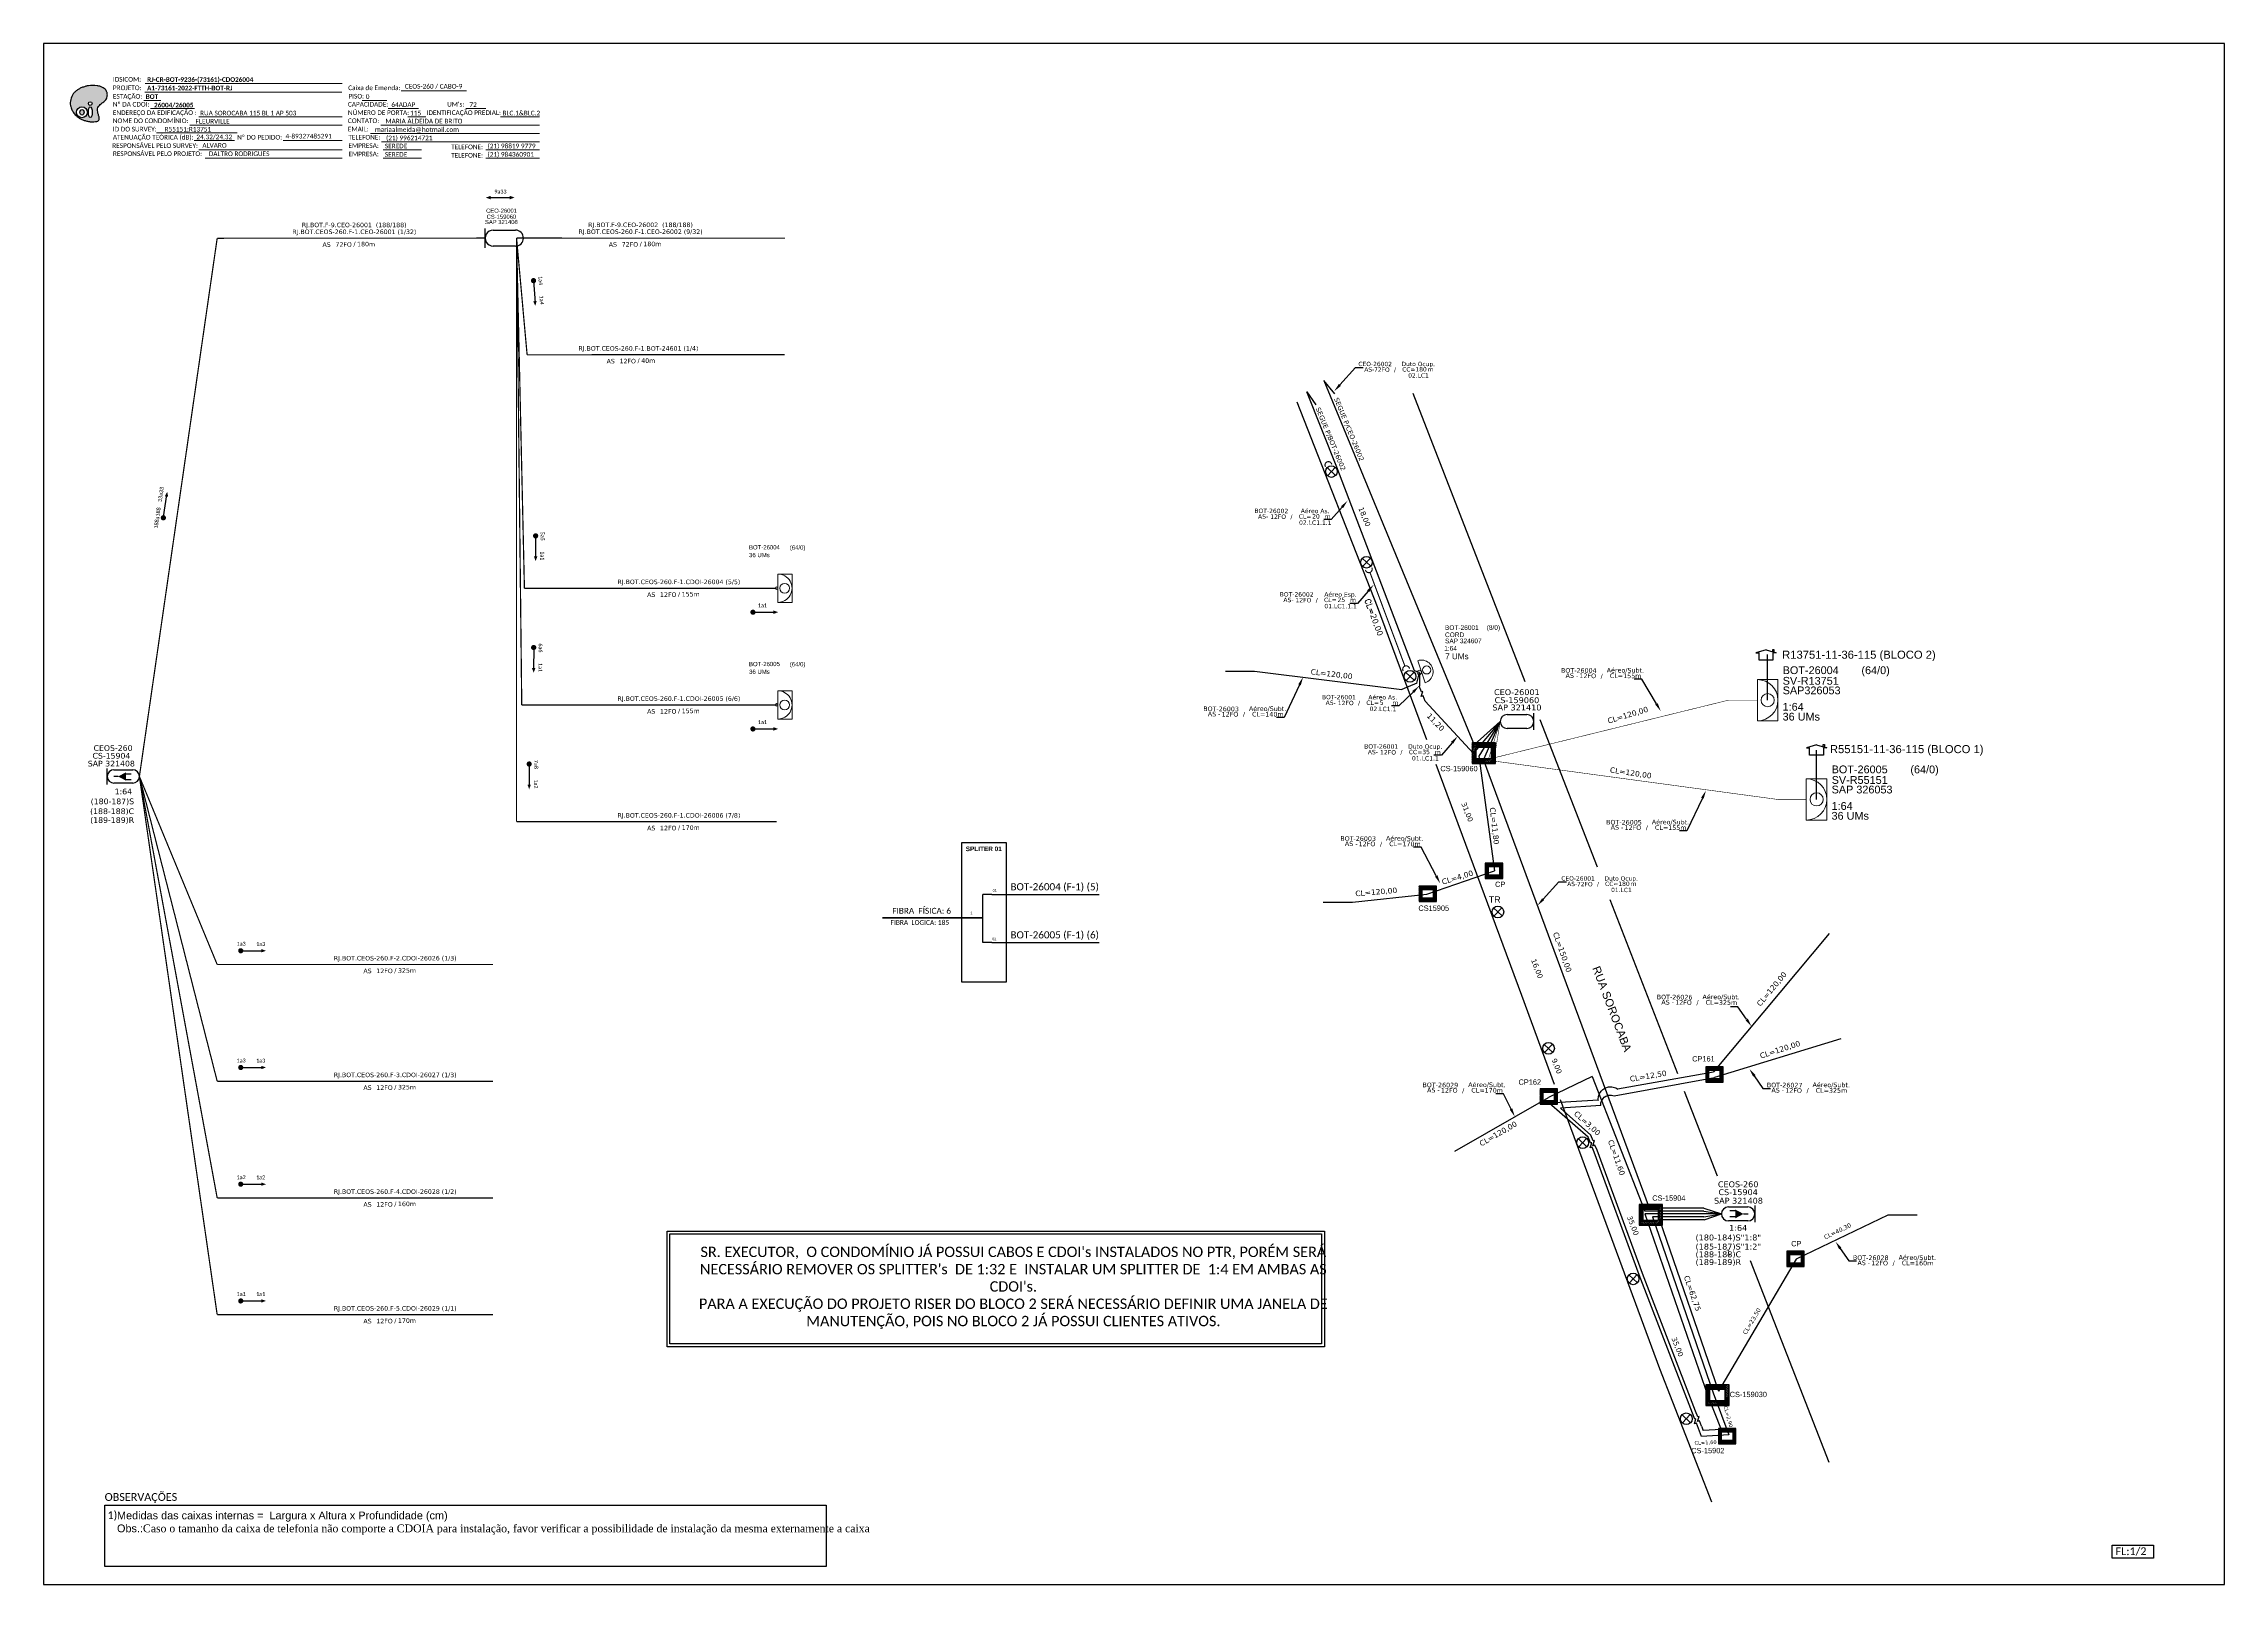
# Model space of a CAD drawing. Header units: metres. Extents: x -1286 to 457, y -500 to 94.
# Drawn here: x -1286 to -445, y -500 to 94 of the extents above; entities that cross this region are included whole.
import ezdxf
from ezdxf import colors
from ezdxf.entities.mleader import LeaderData, LeaderLine
from ezdxf.enums import TextEntityAlignment as Align
from ezdxf.math import Vec2, Vec3

# ---------------------------------------------------------------- set-up
doc = ezdxf.new("R2010")
doc.units = ezdxf.units.M
for name, color, linetype in [('10.1-Caixas Subterrâneas', 5, 'Continuous'), ('20.4-CEOS', 1, 'Continuous'), ('20.5-CEO', 1, 'Continuous'), ('30.4-Selo', 7, 'Continuous'), ('CAP a instalar', 1, 'Continuous'), ('celulas gpon', 7, 'Continuous'), ('E.T.', 7, 'Continuous'), ('label_cabos', 7, 'Continuous'), ('Legenda', 1, 'Continuous'), ('locais legendas', 7, 'Continuous'), ('QUADRA', 7, 'Continuous'), ('SETA', 7, 'Continuous'), ('Subida Lateral', 5, 'Continuous'), ('UNIFILAR', 7, 'Continuous')]:
    doc.layers.add(name, color=color, linetype=linetype)
for name, color, linetype, lineweight in [("20.0-LEGENDA DOS CDO'S", 1, 'Continuous', 0), ('20.1-CDO_INTERIOR', 1, 'Continuous', 0), ('20.2-CDO_POSTE', 1, 'Continuous', 5), ('20.6-CORDOALHA_SUPORTE', 7, 'Continuous', 25), ('40.1-ETIQUETAS', 1, 'Continuous', 20), ('Segmento Logradouro Texto', 238, 'Continuous', 0)]:
    doc.layers.add(name, color=color, linetype=linetype, lineweight=lineweight)
doc.layers.add('EXTRA', color=50, linetype='Continuous', plot=False)
doc.styles.add('ARIAL', font='arial.ttf')
doc.styles.add('DIGICADE', font='arial.ttf')
doc.styles.add('ROMANS', font='romans.shx')
doc.styles.add('siredit', font='verdana.ttf')
doc.styles.add('WMF-Calibri0', font='calibri.ttf')
doc.styles.add('WMF-Calibri1', font='calibrib.ttf')
doc.linetypes.add('FENCELINE1', pattern='A,0.25,-0.1,[133,ltypeshp.shx,S=0.1,R=0,X=-0.1,Y=0],-0.1,1', length=1.45)

# ---------------------------------------------------------------- blocks, each defined once
blk = doc.blocks.new('OI')
h = blk.add_hatch(color=40)
edge = h.paths.add_edge_path()
edge.add_spline(control_points=[(4.35, -0.67), (3.92, -0.99), (3.26, -1.5), (2.81, -2.59), (2.9, -3.5), (3.06, -4.27), (3.31, -4.85), (3.37, -5.39), (3.4, -5.88), (3.2, -6.4), (2.54, -6.61), (1.65, -6.63), (0.55, -6.67), (-0.56, -6.42), (-1.61, -6.14), (-2.77, -5.61), (-3.92, -4.77), (-4.89, -3.7), (-5.34, -2.65), (-5.6, -1.94), (-5.85, -0.96), (-5.71, 0.47), (-5.1, 2.02), (-4.14, 3.02), (-3.3, 3.61), (-2.37, 4.16), (-1.36, 4.44), (-0.56, 4.7), (0.79, 4.85), (2.24, 4.97), (3.79, 4.57), (4.67, 4.21), (5.44, 3.65), (5.76, 2.99), (6.03, 2.21), (6.01, 1.46), (5.72, 0.64), (5.31, 0.08), (4.88, -0.38), (4.51, -0.55), (4.35, -0.67)], knot_values=[0, 0, 0, 0, 1.60434, 2.417191, 3.427595, 4.282808, 4.776746, 5.304182, 5.888771, 6.258406, 6.858137, 7.79129, 8.986195, 10.124242, 11.187857, 12.242908, 13.953784, 15.414161, 16.515391, 17.349188, 17.675853, 19.552021, 21.515531, 22.568638, 23.63245, 24.621084, 25.782718, 26.745347, 27.142653, 29.870543, 31.004649, 31.921532, 32.709589, 33.801391, 34.042471, 35.192333, 35.971461, 36.628871, 37.254359, 37.836911, 37.836911, 37.836911, 37.836911], degree=3, periodic=0)
h.paths.add_polyline_path([(1.13, -0.87, -1), (-0.04, -0.87, -1)], flags=16)
edge = h.paths.add_edge_path(flags=16)
edge.add_ellipse((0.56, -3.59), major_axis=(-0.02, 1.71), ratio=0.361305, start_angle=0, end_angle=360)
h.paths.add_polyline_path([(-0.36, -3.62, -1), (-3.8, -3.62, -1)], flags=16)
edge = h.paths.add_edge_path(flags=0)
edge.add_ellipse((-2.08, -3.62), major_axis=(0, 0.885), ratio=0.758294, start_angle=0, end_angle=360)
at = {"color": 40}
for centre, radius in [((-2.08, -3.62), 1.72), ((0.54, -0.87), 0.587)]:
    blk.add_circle(centre, radius, dxfattribs=at)
blk.add_ellipse((-2.08, -3.62), major_axis=(0, 0.885), ratio=0.758294, start_param=-3.141592653589792, end_param=3.141592653589792, dxfattribs=at)
blk.add_ellipse((0.56, -3.59), major_axis=(-0.02, 1.71), ratio=0.361305, dxfattribs=at)
at = {"color": 40, "start_tangent": (-0.800898, -0.598801), "end_tangent": (-0.800898, -0.598801)}
blk.add_spline([(4.35, -0.67), (3.2, -1.78), (2.9, -2.54), (2.92, -3.55), (3.12, -4.38), (3.28, -4.85), (3.37, -5.37), (3.35, -5.95), (3.2, -6.29), (2.66, -6.55), (1.73, -6.63), (0.54, -6.62), (-0.58, -6.41), (-1.6, -6.11), (-2.56, -5.67), (-3.95, -4.67), (-4.89, -3.56), (-5.37, -2.56), (-5.64, -1.78), (-5.72, -1.46), (-5.63, 0.42), (-4.84, 2.22), (-4.13, 2.99), (-3.27, 3.62), (-2.4, 4.09), (-1.3, 4.47), (-0.37, 4.72), (0.02, 4.77), (2.75, 4.8), (3.85, 4.53), (4.69, 4.16), (5.31, 3.68), (5.85, 2.73), (5.93, 2.5), (5.94, 1.35), (5.67, 0.62), (5.29, 0.08), (4.84, -0.36), (4.35, -0.67)], degree=3, dxfattribs=at)
blk = doc.blocks.new('ETIQUETA_RS5F')
at = {"layer": '40.1-ETIQUETAS', "color": 0, "style": 'siredit'}
blk.add_text('/', height=1.5, dxfattribs=at).set_placement((1.58, -1.95), align=Align.MIDDLE_RIGHT)
for tag, p in [('ETIQUETA_R_SECUNDARIA', (1.21, 2.1)), ('ETIQUETA_R_PRIMARIA', (1.21, 4.1)), ('F_ATIVAS/F_MORTAS', (1.14, -4.24))]:
    blk.add_attdef(tag, text='', height=1.5, dxfattribs=at).set_placement(p, align=Align.MIDDLE_CENTER)
for tag, p in [('TIPO_CABO', (-6.58, -2.12)), ('CAP_CABO', (0.4, -2.09))]:
    blk.add_attdef(tag, text='', height=1.5, dxfattribs=at).set_placement(p, align=Align.MIDDLE_RIGHT)
for tag, p in [('FUSÃO_1', (0.85, -8.39)), ('FUSÃO_2', (0.85, -10.6)), ('FUSÃO_3', (0.85, -12.93)), ('FUSÃO_4', (0.85, -15.14)), ('FUSÃO_5', (0.85, -17.16))]:
    blk.add_attdef(tag, text='', height=1.5, dxfattribs=at).set_placement(p, align=Align.CENTER)
blk.add_attdef('METROS', text='', height=1.5, dxfattribs=at).set_placement((2.14, -1.95), align=Align.MIDDLE_LEFT)
blk = doc.blocks.new('CDOE-TEXTO PADRÃO')
at = {"layer": "20.0-LEGENDA DOS CDO'S", "color": 0, "style": 'ARIAL'}
for tag, p in [('CDO_N', (0.49, 7.39)), ('SAP', (0.51, 1.67)), ('CORDOALHA', (0.5, 4.33)), ('SPLITER_1', (0.59, -0.91)), ('(XX-XX_F)S', (0.54, -8.29)), ('SPLITER_2', (0.6, -3.55)), ('(XX-XX_L)S', (0.55, -10.83)), ('UMS', (0.55, -13.15))]:
    blk.add_attdef(tag, p, '', height=1.7, rotation=0.11799, dxfattribs=at)
blk.add_attdef('FIBRAS_UTILIZADAS', text='', height=1.7, rotation=0.11799, dxfattribs=at).set_placement((19.77, 7.43), align=Align.CENTER)
blk = doc.blocks.new('CEOS_RP_CT_DRT')
at = {"layer": '20.4-CEOS', "color": 0}
for p, q in [((-4.54, 1.19), (-1.19, 1.19)), ((-1.19, -1.19), (-4.54, -1.19))]:
    blk.add_line(p, q, dxfattribs=at)
for points in [[(-5.73, -1.43), (-5.73, 1.44)], [(-3.79, 0), (-4.59, 0)], [(-2.47, 0.48), (-1.45, 0.48)], [(-2.47, -0.52), (-1.45, -0.52)]]:
    blk.add_lwpolyline(points, dxfattribs=at)
blk.add_lwpolyline([(-3.79, 0, 0, 1.47, 0), (-2.41, 0, 1.47, 1.47, 0)], format="xyseb", dxfattribs=at)
for centre, start, end in [((-4.54, 0), 90, 270), ((-1.19, 0), 270, 90)]:
    blk.add_arc(centre, 1.19, start, end, dxfattribs=at)
at = {"layer": '20.4-CEOS', "color": 7, "style": 'siredit'}
for tag, p in [('Nº_DA_CEOS', (-2.86, 5.6)), ('LOCAL', (-2.86, 4.24)), ('SAP', (-2.86, 2.78)), ('RACIO_SPLITAGEM', (-2.86, -1.88)), ('FIBRAS_SPLITTER', (-2.86, -3.58)), ('RESERVA_FINAIS', (-2.86, -6.39)), ('FIBRAS_TOP_C', (-2.86, -5.08))]:
    blk.add_attdef(tag, text='', height=1.01, dxfattribs=at).set_placement(p, align=Align.TOP_CENTER)
blk = doc.blocks.new('SAN')
at = {"layer": 'SETA'}
blk.add_lwpolyline([(-2.58, 0), (6.02, 0)], dxfattribs=at)
for points in [[(-2.1, -0.66), (-3.93, 0), (-2.1, 0.67)], [(5.33, 0.68), (7.16, 0.01), (5.33, -0.65)]]:
    blk.add_solid(points, dxfattribs=at)
blk = doc.blocks.new('SURVEY_SURVEY')
for p, q in [((0, 0.0000127), (-0.0000126, 0.000009)), ((-0.0000126, 0.000009), (-0.0000086, 0.000009)), ((-0.0000086, 0), (-0.0000086, 0.000009)), ((0.0000086, 0), (-0.0000086, 0)), ((0, 0.0000127), (0.0000126, 0.000009)), ((0.0000084, 0.0000132), (0.0000098, 0.0000132)), ((0.0000084, 0.0000103), (0.0000084, 0.0000132)), ((0.0000126, 0.000009), (0.0000086, 0.000009)), ((0.0000086, 0.000009), (0.0000086, 0)), ((0.0000098, 0.0000132), (0.0000098, 0.0000099))]:
    blk.add_line(p, q)
blk = doc.blocks.new('*U106')
at = {"layer": '20.4-CEOS', "color": 7, "style": 'siredit'}
for tag, p in [('FIBRAS_SPLITTER', (0, 0)), ('FIBRAS_TOP_C', (0, -4.13)), ('RESERVA_FINAIS', (0, -5.46))]:
    blk.add_attdef(tag, p, '', height=1.01, dxfattribs=at)
for tag, p, flags in [('ID_ATIVIDADE', (0, -6.77), 3), ('FATOR', (0, -8.09), 1), ('QTDE', (0, -9.4), 1), ('FID', (0, -10.71), 1)]:
    blk.add_attdef(tag, p, '', height=1.01, dxfattribs=dict(at, flags=flags))
blk = doc.blocks.new('*U107')
at = {"layer": '20.4-CEOS', "color": 7, "style": 'siredit'}
blk.add_attdef('FIBRAS_SPLITTER', (0, 0), '', height=1.01, dxfattribs=at)
for tag, p, flags in [('QTDE', (0, -4.11), 1), ('ID_ATIVIDADE', (0, -1.48), 3), ('FATOR', (0, -2.79), 1), ('FID', (0, -5.42), 1)]:
    blk.add_attdef(tag, p, '', height=1.01, dxfattribs=dict(at, flags=flags))
blk = doc.blocks.new('*X70')
at = {"color": 0, "linetype": 'Continuous'}
for p, q in [((-1.25, 0.34099), (-0.49099, 1.1)), ((-1.25, 0.517767), (-0.667767, 1.1)), ((-1.25, 0.694544), (-0.844544, 1.1)), ((-1.25, 0.87132), (-1.02132, 1.1)), ((-1.25, 1.048097), (-1.198097, 1.1)), ((-1.25, 0.164214), (-0.8035, 0.610714)), ((-1.25, -0.012563), (-0.8035, 0.433937)), ((-1.25, -0.18934), (-0.8035, 0.25716)), ((-1.25, -0.366117), (-0.8035, 0.080383)), ((-0.789214, 0.625), (-0.314214, 1.1)), ((-0.612437, 0.625), (-0.137437, 1.1)), ((-0.43566, 0.625), (0.03934, 1.1)), ((-0.258883, 0.625), (0.216117, 1.1)), ((-0.082107, 0.625), (0.392893, 1.1)), ((0.09467, 0.625), (0.56967, 1.1)), ((0.271447, 0.625), (0.746447, 1.1)), ((0.448223, 0.625), (0.923223, 1.1)), ((0.625, 0.625), (1.1, 1.1)), ((0.801777, 0.625), (1.25, 1.073223)), ((0.8035, 0.449947), (1.25, 0.896447)), ((0.8035, 0.27317), (1.25, 0.71967)), ((0.8035, 0.096393), (1.25, 0.542893)), ((0.8035, -0.080383), (1.25, 0.366117)), ((0.8035, -0.25716), (1.25, 0.18934)), ((0.8035, -0.433937), (1.25, 0.012563)), ((-1.25, -0.542893), (-0.8035, -0.096393)), ((-1.25, -0.71967), (-0.8035, -0.27317)), ((-1.25, -0.896447), (-0.8035, -0.449947)), ((-1.25, -1.073223), (-0.801777, -0.625)), ((-1.1, -1.1), (-0.625, -0.625)), ((-0.923223, -1.1), (-0.448223, -0.625)), ((-0.746447, -1.1), (-0.271447, -0.625)), ((-0.56967, -1.1), (-0.09467, -0.625)), ((-0.392893, -1.1), (0.082107, -0.625)), ((-0.216117, -1.1), (0.258883, -0.625)), ((-0.03934, -1.1), (0.43566, -0.625)), ((0.137437, -1.1), (0.612437, -0.625)), ((0.314214, -1.1), (0.789214, -0.625)), ((0.49099, -1.1), (1.25, -0.34099)), ((0.667767, -1.1), (1.25, -0.517767)), ((0.8035, -0.610714), (1.25, -0.164214)), ((0.844544, -1.1), (1.25, -0.694544)), ((1.02132, -1.1), (1.25, -0.87132)), ((1.198097, -1.1), (1.25, -1.048097))]:
    blk.add_line(p, q, dxfattribs=at)
blk = doc.blocks.new('MANHOLE_MQ')
at = {"color": 0, "linetype": 'Continuous'}
for p, q in [((0.0000062, 0.0000057), (-0.0000063, 0.0000057)), ((-0.0000063, 0.0000057), (-0.0000063, -0.0000053)), ((-0.000004, 0.0000033), (0.000004, 0.0000033)), ((-0.000004, -0.0000029), (-0.000004, 0.0000033)), ((0.000004, 0.0000033), (0.000004, -0.0000029)), ((0.0000062, -0.0000053), (0.0000062, 0.0000057)), ((-0.0000063, -0.0000053), (0.0000062, -0.0000053)), ((0.000004, -0.0000029), (-0.000004, -0.0000029)), ((0.000004, -0.0000029), (0.000004, -0.0000029))]:
    blk.add_line(p, q, dxfattribs=at)
at = {"color": 0, "linetype": 'Continuous', "xscale": 5e-06, "yscale": 5e-06, "zscale": 1e-05}
blk.add_blockref('*X70', (0, 0.0000002), dxfattribs=at)
blk = doc.blocks.new('Inst CB DT OCUP CFOA-SM-AS-120-S-12 A')
at = {"layer": 'label_cabos', "color": 0, "style": 'siredit'}
for tag, flags, p in [('ID_ATIVIDADE', 3, (1.31, 2.67)), ('FATOR', 1, (11.56, 2.55))]:
    blk.add_attdef(tag, text='', height=1, rotation=359.69, dxfattribs=dict(at, flags=flags)).set_placement(p, align=Align.MIDDLE_CENTER)
for tag, p in [('TIPO_CABO', (1.26, 0)), ('DESTINO_CABO', (3.13, 1.26)), ('CABO', (4.69, -0.05)), ('/', (7.71, -0.05)), ('LANCE', (10.91, 0)), ('TIPO_CABO', (13.11, 1.24)), ('UND', (15.96, 0)), ('FID', (13.15, -1.41))]:
    blk.add_attdef(tag, text='', height=1, rotation=359.69, dxfattribs=at).set_placement(p, align=Align.MIDDLE_CENTER)
blk.add_attdef('QTDE', (12.43, -0.47), '', height=1, rotation=359.69, dxfattribs=at)
blk = doc.blocks.new('Inst CB AS CFOA-SM-AS-120-S-12 A')
at = {"layer": 'label_cabos', "color": 0, "style": 'siredit'}
for tag, flags, p in [('ID_ATIVIDADE', 3, (1.31, 2.67)), ('FATOR', 1, (11.56, 2.55))]:
    blk.add_attdef(tag, text='', height=1, rotation=359.69, dxfattribs=dict(at, flags=flags)).set_placement(p, align=Align.MIDDLE_CENTER)
for tag, p in [('TIPO_CABO', (1.26, 0)), ('DESTINO_CABO', (3.13, 1.26)), ('CABO', (4.69, -0.05)), ('/', (7.71, -0.05)), ('LANCE', (10.81, 0)), ('TIPO_CABO', (13.11, 1.24)), ('UND', (15.96, 0)), ('FID', (13.15, -1.41))]:
    blk.add_attdef(tag, text='', height=1, rotation=359.69, dxfattribs=at).set_placement(p, align=Align.MIDDLE_CENTER)
blk.add_attdef('QTDE', (12.43, -0.47), '', height=1, rotation=359.69, dxfattribs=at)
blk = doc.blocks.new('Inst CB ESP CFOA-SM-AS-120-S-12 A')
at = {"layer": 'label_cabos', "color": 0, "style": 'siredit'}
for tag, flags, p in [('ID_ATIVIDADE', 3, (1.31, 2.67)), ('FATOR', 1, (11.56, 2.55))]:
    blk.add_attdef(tag, text='', height=1, rotation=359.69, dxfattribs=dict(at, flags=flags)).set_placement(p, align=Align.MIDDLE_CENTER)
for tag, p in [('TIPO_CABO', (1.26, 0)), ('DESTINO_CABO', (3.13, 1.26)), ('CABO', (4.69, -0.05)), ('/', (7.71, -0.05)), ('LANCE', (10.81, 0)), ('TIPO_CABO', (13.11, 1.24)), ('UND', (15.96, 0)), ('FID', (13.15, -1.41))]:
    blk.add_attdef(tag, text='', height=1, rotation=359.69, dxfattribs=at).set_placement(p, align=Align.MIDDLE_CENTER)
blk.add_attdef('QTDE', (12.43, -0.47), '', height=1, rotation=359.69, dxfattribs=at)
blk = doc.blocks.new('*U105')
at = {"layer": '20.6-CORDOALHA_SUPORTE', "const_width": 0.139}
for points in [[(-20.84, -0.38, 1.175511), (-20.83, 0.47)], [(-7.17, 0.47, 1.231752), (-7.17, -0.38)]]:
    blk.add_lwpolyline(points, format="xyb", dxfattribs=at)
blk.add_lwpolyline([(-20.3, 0.04), (-7.69, 0.04)], dxfattribs=at)
at = {"layer": '20.6-CORDOALHA_SUPORTE', "color": 0, "lineweight": 0, "style": 'ROMANS'}
blk.add_attdef('LANCE', text='', height=1, dxfattribs=at).set_placement((-0.54, -2.21), align=Align.RIGHT)
at = {"layer": '20.6-CORDOALHA_SUPORTE', "color": 0, "style": 'siredit'}
blk.add_attdef('QTDE', (-0.54, -2.21), '', height=1, rotation=359.69, dxfattribs=at)
at = {"layer": '20.6-CORDOALHA_SUPORTE', "color": 0, "lineweight": 0, "style": 'ROMANS'}
for tag, p, flags in [('FATOR', (-5.2, -4.44), 3), ('ID_ATIVIDADE', (-5.2, -6.67), 3), ('FID', (-5.2, -8.9), 1)]:
    blk.add_attdef(tag, p, '', height=1, dxfattribs=dict(at, flags=flags))
blk = doc.blocks.new('LEGENDA DOS CABOS')
at = {"layer": 'EXTRA', "color": 0, "style": 'siredit'}
for tag, p in [('ID', (4.6, 0.97)), ('XX', (9.03, 0.97))]:
    blk.add_attdef(tag, text='', height=0.48, rotation=359.69, dxfattribs=at).set_placement(p, align=Align.MIDDLE_CENTER)
at = {"layer": 'Legenda', "color": 0, "style": 'siredit'}
for tag, p in [('TIPO_CABO', (1.31, 0)), ('CABO', (4.69, -0.05)), ('/', (6.81, -0.05)), ('METROS', (10.03, -0.05))]:
    blk.add_attdef(tag, text='', height=0.8, rotation=359.69, dxfattribs=at).set_placement(p, align=Align.MIDDLE_CENTER)
blk = doc.blocks.new('Inst CB DT OCUP CFOA-SM-AS-80-TS-72')
at = {"layer": 'label_cabos', "color": 0, "style": 'siredit'}
for tag, flags, p in [('ID_ATIVIDADE', 3, (1.31, 2.67)), ('FATOR', 1, (11.56, 2.55))]:
    blk.add_attdef(tag, text='', height=1, rotation=359.69, dxfattribs=dict(at, flags=flags)).set_placement(p, align=Align.MIDDLE_CENTER)
for tag, p in [('TIPO_CABO', (1.76, 0)), ('DESTINO_CABO', (3.13, 1.26)), ('CABO', (4.69, -0.05)), ('/', (7.71, -0.05)), ('LANCE', (10.91, 0)), ('TIPO_CABO', (13.11, 1.24)), ('UND', (15.96, 0)), ('FID', (13.15, -1.41))]:
    blk.add_attdef(tag, text='', height=1, rotation=359.69, dxfattribs=at).set_placement(p, align=Align.MIDDLE_CENTER)
blk.add_attdef('QTDE', (12.43, -0.47), '', height=1, rotation=359.69, dxfattribs=at)

msp = doc.modelspace()

# ---------------------------------------------------------------- linework, layer by layer
at = {"color": 1}
for p, q in [((-791.09, -69.23), (-787.81, -72.3)), ((-787.91, -69.13), (-790.98, -72.41)), ((-777.56, -104.23), (-774.28, -107.3)), ((-774.38, -104.12), (-777.45, -107.4)), ((-760.76, -148.2), (-757.48, -151.27)), ((-757.58, -148.1), (-760.65, -151.38)), ((-726.88, -239.04), (-723.59, -242.11)), ((-723.7, -238.93), (-726.77, -242.21)), ((-707.35, -291.61), (-704.07, -294.69)), ((-704.18, -291.51), (-707.25, -294.79)), ((-691.01, -327.89), (-694.08, -331.17)), ((-694.19, -327.99), (-690.91, -331.06)), ((-674.71, -380.48), (-671.43, -383.55)), ((-671.54, -380.38), (-674.61, -383.66)), ((-654.21, -434.42), (-650.93, -437.49)), ((-651.03, -434.31), (-654.1, -437.59))]:
    msp.add_line(p, q, dxfattribs=at)
at = {"color": 7, "linetype": 'Continuous'}
for p, q in [((-920.4, -233.84), (-923.92, -233.84)), ((-920.4, -252.39), (-923.92, -252.39))]:
    msp.add_line(p, q, dxfattribs=at)
at = {"color": 10, "linetype": 'Continuous'}
for p, q in [((-920.4, -233.83), (-879.03, -233.84)), ((-920.4, -252.38), (-879.03, -252.39))]:
    msp.add_line(p, q, dxfattribs=at)
at = {"color": 1, "linetype": 'Continuous', "lineweight": 60}
msp.add_line((-923.92, -242.79), (-962.53, -242.9), dxfattribs=at)
at = {"color": 0}
for p, q in [((-1262.5, -469.23), (-984.25, -469.23)), ((-1262.5, -492.93), (-1262.5, -469.23)), ((-984.25, -469.23), (-984.25, -492.93)), ((-984.25, -492.93), (-1262.5, -492.93))]:
    msp.add_line(p, q, dxfattribs=at)
msp.add_lwpolyline([(-1286.07, -499.81), (-445.07, -499.81), (-445.07, 94.19), (-1286.07, 94.19)], close=True)
at = {"color": 7, "lineweight": 0}
for points in [[(-1246.94, 78.79), (-1170.96, 78.79)], [(-1148.15, 76.01), (-1123.01, 76.01)], [(-1247.47, 72.24), (-1240.92, 72.24)], [(-1246.97, 75.52), (-1171.01, 75.52)], [(-1244.81, 69.17), (-1227.84, 69.17)], [(-1163.19, 72.28), (-1153.71, 72.28)], [(-1153.14, 69.17), (-1141.52, 69.17)], [(-1123.2, 69.17), (-1115.53, 69.17)], [(-1242.49, 59.75), (-1211.44, 59.75)], [(-1229.65, 62.82), (-1170.98, 62.82)], [(-1226.24, 65.93), (-1170.98, 65.93)], [(-1160.06, 59.58), (-1094.8, 59.58)], [(-1156.02, 62.82), (-1094.8, 62.82)], [(-1145.56, 65.93), (-1138.61, 65.93)], [(-1109.86, 65.93), (-1094.82, 65.93)], [(-1227.96, 56.79), (-1212.45, 56.79)], [(-1226.24, 53.23), (-1170.98, 53.23)], [(-1193.73, 56.79), (-1170.96, 56.79)], [(-1155.78, 56.34), (-1094.8, 56.34)], [(-1155.17, 53.23), (-1140.37, 53.23)], [(-1115.57, 53.23), (-1094.8, 53.23)], [(-1223.75, 49.99), (-1170.98, 49.99)], [(-1155.17, 49.99), (-1140.37, 49.99)], [(-1115.57, 49.99), (-1094.8, 49.99)]]:
    msp.add_lwpolyline(points, dxfattribs=at)
at = {"color": 7, "ltscale": 6, "const_width": 1}
for points in [[(-1097.17, 3.31, 1), (-1097.1, 2.31, 1)], [(-1096.32, -95.08, 1), (-1096.32, -96.08, 1)], [(-1097.08, -138.12, 1), (-1097.08, -139.12, 1)], [(-1098.81, -183.03, 1), (-1098.82, -184.03, 1)], [(-1210.54, -255.53, 1), (-1209.54, -255.53, 1)], [(-1210.54, -300.53, 1), (-1209.54, -300.53, 1)], [(-1210.54, -345.53, 1), (-1209.54, -345.53, 1)], [(-1210.54, -390.53, 1), (-1209.54, -390.53, 1)]]:
    msp.add_lwpolyline(points, format="xyb", close=True, dxfattribs=at)
at = {"ltscale": 6, "const_width": 1}
msp.add_lwpolyline([(-1239.96, -89.1, 1), (-1239.82, -88.11, 1)], format="xyb", close=True, dxfattribs=at)
at = {"color": 7, "const_width": 1}
for points in [[(-1013.02, -125.02, 1), (-1012.02, -125.02, 1)], [(-1013.02, -170.02, 1), (-1012.02, -170.02, 1)]]:
    msp.add_lwpolyline(points, format="xyb", close=True, dxfattribs=at)
at = {"color": 4}
for points in [[(-621.2, -158.94), (-621.2, -141.36)], [(-602.32, -197.17), (-602.32, -178.19)]]:
    msp.add_lwpolyline(points, dxfattribs=at)
at = {"color": 7}
for points in [[(-932.06, -267.57), (-914.78, -267.57), (-914.78, -213.92), (-932.06, -213.92)], [(-488.37, -484.64), (-472.44, -484.64), (-472.44, -489.7), (-488.37, -489.7)]]:
    msp.add_lwpolyline(points, close=True, dxfattribs=at)
at = {"color": 7, "linetype": 'Continuous'}
msp.add_lwpolyline([(-923.92, -252.39), (-923.92, -233.84)], dxfattribs=at)
at = {"color": 10}
for points in [[(-1045.63, -363.59), (-792.14, -363.59), (-792.14, -408.19), (-1045.63, -408.19)], [(-1044.54, -364.68), (-793.23, -364.68), (-793.23, -407.1), (-1044.54, -407.1)]]:
    msp.add_lwpolyline(points, close=True, dxfattribs=at)
at = {"color": 1}
for centre in [(-789.45, -70.77), (-775.92, -105.76), (-759.12, -149.74), (-725.23, -240.57), (-705.71, -293.15), (-692.55, -329.53), (-673.07, -382.02), (-652.57, -435.95)]:
    msp.add_circle(centre, 2.25, dxfattribs=at)
at = {"layer": '20.1-CDO_INTERIOR', "color": 5, "lineweight": 18}
for points in [[(-617.23, -166.89), (-617.22, -150.99), (-625.17, -150.98), (-625.18, -166.89)], [(-598.35, -205.13), (-598.34, -189.22), (-606.3, -189.22), (-606.3, -205.12)]]:
    msp.add_lwpolyline(points, close=True, dxfattribs=at)
for centre in [(-621.2, -158.94), (-602.32, -197.17)]:
    msp.add_circle(centre, 2.54, dxfattribs=at)
for centre in [(-625.17, -158.94), (-606.3, -197.17)]:
    msp.add_arc(centre, 7.95, 269.97241, 89.97241, dxfattribs=at)
at = {"layer": '20.2-CDO_POSTE', "color": 7}
msp.add_line((-753.28, -152.22), (-756.16, -143.71), dxfattribs=at)
for centre, radius in [((-755.51, -148.23), 0.832), ((-752.7, -147.28), 1.55)]:
    msp.add_circle(centre, radius, dxfattribs=at)
msp.add_arc((-754.72, -147.96), 4.49, 288.70363, 108.70363, dxfattribs=at)
at = {"layer": '20.4-CEOS', "color": 7}
for p, q in [((-636.34, -354.31), (-628.82, -354.31)), ((-628.82, -359.67), (-636.34, -359.67))]:
    msp.add_line(p, q, dxfattribs=at)
for points in [[(-633.47, -355.82), (-635.75, -355.82)], [(-633.47, -358.05), (-635.75, -358.05)], [(-630.51, -356.99), (-628.7, -356.99)], [(-626.14, -353.76), (-626.14, -360.22)]]:
    msp.add_lwpolyline(points, dxfattribs=at)
msp.add_lwpolyline([(-630.51, -356.99, 0, 3.31, 0), (-633.61, -356.99, 3.31, 3.31, 0)], format="xyseb", dxfattribs=at)
for centre, start, end in [((-636.34, -356.99), 90, 270), ((-628.82, -356.99), 270, 90)]:
    msp.add_arc(centre, 2.68, start, end, dxfattribs=at)
at = {"layer": '20.5-CEO', "color": 7}
for p, q in [((-721.66, -164.45), (-714.11, -164.45)), ((-714.11, -169.82), (-721.66, -169.82))]:
    msp.add_line(p, q, dxfattribs=at)
msp.add_lwpolyline([(-711.42, -170.38), (-711.42, -163.89)], dxfattribs=at)
for centre, start, end in [((-721.66, -167.13), 90, 270), ((-714.11, -167.13), 270, 90)]:
    msp.add_arc(centre, 2.69, start, end, dxfattribs=at)
at = {"layer": '20.6-CORDOALHA_SUPORTE', "const_width": 0.424}
msp.add_lwpolyline([(-789.3, -68.05, 1.231752), (-791.7, -68.99)], format="xyb", dxfattribs=at)
at = {"layer": '40.1-ETIQUETAS', "color": 5}
for points in [[(-1002.88, -110.32), (-997.43, -110.32), (-997.43, -121.22), (-1002.88, -121.22)], [(-1002.88, -155.32), (-997.43, -155.32), (-997.43, -166.22), (-1002.88, -166.22)]]:
    msp.add_lwpolyline(points, close=True, dxfattribs=at)
for centre, major_axis, start_param, end_param in [((-1003.38, -115.77), (-0.356, 0.356), 2.356194490191767, 8.639379797371353), ((-1002.88, -115.76), (-3.85, 3.85), 2.356194, 5.497787), ((-1000.3, -115.76), (1.33, 1.33), 3.926991, 10.210176), ((-1002.88, -160.76), (-3.85, 3.85), 2.356194, 5.497787), ((-1000.3, -160.76), (1.33, 1.33), 3.926991, 10.210176), ((-1003.38, -160.77), (-0.356, 0.356), 2.356194490191767, 8.639379797371353)]:
    msp.add_ellipse(centre, major_axis=major_axis, ratio=1, start_param=start_param, end_param=end_param, dxfattribs=at)
at = {"layer": 'CAP a instalar', "color": 7, "linetype": 'Continuous'}
for p, q in [((-1115.75, 15.53), (-1115.75, 22.91)), ((-1112.69, 22.28), (-1104.11, 22.28)), ((-1104.1, 16.16), (-1112.69, 16.16))]:
    msp.add_line(p, q, dxfattribs=at)
at = {"layer": 'CAP a instalar', "color": 7, "linetype": 'FENCELINE1', "ltscale": 6, "const_width": 0.467}
for points in [[(-1249.13, -188.33), (-1219.13, 19.17)], [(-1219.13, 19.17), (-1115.75, 19.22)], [(-1103.68, 19.22), (-1000.22, 19.21)], [(-1103.68, 19.22), (-1103.68, -205.78)], [(-1103.68, 19.22), (-1099.61, -25.77)], [(-1099.61, -25.77), (-1000.29, -25.73)], [(-1219.13, -395.83), (-1249.13, -188.33), (-1249.13, -188.33)], [(-1219.13, -260.83), (-1249.13, -188.33)], [(-1219.13, -305.83), (-1249.13, -188.33)], [(-1219.13, -350.83), (-1249.13, -188.33)], [(-1103.68, -205.78), (-1003.38, -205.77)], [(-1103.68, -205.78), (-1103.68, -205.78)], [(-1089.64, -205.78), (-1089.64, -205.78)], [(-1219.13, -260.83), (-1112.8, -260.83)], [(-1219.13, -305.83), (-1112.8, -305.83)], [(-1219.13, -350.83), (-1112.8, -350.83)], [(-1213.09, -350.84), (-1213.09, -350.84)], [(-1199.05, -350.84), (-1199.05, -350.84)], [(-1219.13, -395.83), (-1112.8, -395.83)], [(-1199.05, -395.84), (-1199.05, -395.84)]]:
    msp.add_lwpolyline(points, dxfattribs=at)
at = {"layer": 'CAP a instalar', "color": 5, "linetype": 'FENCELINE1', "ltscale": 6, "const_width": 0.467}
for points in [[(-1103.68, 19.22), (-1101.68, -160.78)], [(-1103.68, 19.22), (-1100.65, -115.78)], [(-1100.65, -115.78), (-1003.38, -115.77)], [(-1101.68, -160.78), (-1003.38, -160.77)]]:
    msp.add_lwpolyline(points, dxfattribs=at)
at = {"layer": 'CAP a instalar', "color": 7, "linetype": 'FENCELINE1', "ltscale": 5}
for points in [[(-757.44, -147.63), (-787.34, -69.13), (-798.94, -40.01), (-795.39, -45.01)], [(-755.51, -148.23), (-757.44, -147.63)], [(-755.51, -148.23), (-755.51, -153.55)], [(-670.73, -380.5), (-688.11, -333.19)], [(-669.5, -380), (-686.99, -332.41)], [(-650.22, -433.86), (-670.73, -380.5)], [(-649.04, -432.97), (-669.5, -380.01)]]:
    msp.add_lwpolyline(points, dxfattribs=at)
at = {"layer": 'CAP a instalar', "color": 7, "ltscale": 5}
for points in [[(-788.15, -40.85), (-792.38, -35.65), (-734.43, -176.2)], [(-830.28, -147.73), (-819.05, -147.72)], [(-819.05, -147.72), (-762.26, -154.79)], [(-756.52, -152.31), (-755.51, -148.23)], [(-756.52, -152.31), (-762.26, -154.79)], [(-734.67, -179.43), (-753.25, -159.27)], [(-724.35, -167.13), (-734.75, -179.52)], [(-724.35, -167.13), (-734.43, -176.2)], [(-724.35, -167.13), (-732.64, -180.53)], [(-724.35, -167.13), (-730.82, -181.8)], [(-732.64, -180.53), (-726.53, -224.72)], [(-666.76, -354.74), (-730.82, -181.8)], [(-781.33, -236.83), (-752.6, -233.73), (-726.53, -224.72)], [(-792.57, -236.84), (-781.33, -236.83)], [(-597.43, -248.83), (-642.12, -302.2)], [(-593.01, -289.54), (-641.73, -304.41)], [(-679.13, -308.77), (-642.12, -302.2)], [(-688.82, -303.98), (-705.74, -312.07)], [(-688.82, -303.98), (-668.59, -355.86)], [(-686.47, -313.2), (-686.54, -312.76), (-686.44, -311.72), (-686.06, -310.6), (-685.43, -309.65), (-684.81, -309.03), (-683.96, -308.47), (-682.54, -308), (-681.23, -307.98), (-679.79, -308.39), (-679, -308.85)], [(-680.34, -311.52), (-641.73, -304.41)], [(-741.79, -332.74), (-705.74, -312.07)], [(-686.43, -313.12), (-705.59, -314.32)], [(-690.45, -327.4), (-705.41, -314.3)], [(-685.5, -315.24), (-701.15, -316.27)], [(-689.33, -326.62), (-701.15, -316.27)], [(-685.5, -315.24), (-685.56, -314.9), (-685.48, -314.09), (-685.18, -313.22), (-684.7, -312.49), (-684.22, -312.01), (-683.56, -311.58), (-682.46, -311.22), (-681.45, -311.2), (-680.34, -311.52)], [(-645.76, -355.86), (-668.59, -355.86)], [(-668.54, -356.99), (-644.26, -427.13)], [(-639.01, -356.99), (-668.54, -356.99)], [(-645.77, -354.74), (-666.76, -354.74)], [(-665.66, -358.11), (-642.27, -426.01)], [(-645.76, -358.11), (-665.66, -358.11)], [(-662.89, -359.23), (-640.15, -425.28)], [(-645.75, -359.23), (-662.89, -359.23)], [(-645.77, -354.74), (-639.01, -356.99)], [(-645.76, -355.86), (-639.01, -356.99)], [(-645.76, -358.11), (-639.01, -356.99)], [(-645.75, -359.23), (-639.01, -356.99)], [(-574.8, -357.46), (-610.23, -374.42), (-640.15, -425.28)], [(-563.57, -357.47), (-574.8, -357.46)], [(-642.27, -426.01), (-636.2, -442.18), (-646.69, -442.74), (-647.88, -439.66)], [(-644.26, -427.13), (-639.09, -440.09), (-646.01, -440.46)], [(-646.7, -438.77), (-646.01, -440.46)]]:
    msp.add_lwpolyline(points, dxfattribs=at)
at = {"layer": 'CAP a instalar', "color": 5, "linetype": 'FENCELINE1', "ltscale": 5, "const_width": 0.2}
for points in [[(-726.6, -181.12), (-636.41, -158.94)], [(-625.17, -158.94), (-636.41, -158.94)], [(-729.01, -182.08), (-724.35, -167.13)], [(-726.6, -181.12), (-724.35, -167.13)], [(-729.01, -182.08), (-617.53, -197.17)], [(-606.3, -197.17), (-617.53, -197.17)]]:
    msp.add_lwpolyline(points, dxfattribs=at)
at = {"layer": 'CAP a instalar', "color": 7, "linetype": 'Continuous'}
for centre, start_param, end_param in [((-1112.69, 19.22), 6.283185, 9.424778), ((-1104.11, 19.22), 3.141593, 6.283185)]:
    msp.add_ellipse(centre, major_axis=(0, 3.06), ratio=1, start_param=start_param, end_param=end_param, dxfattribs=at)
at = {"layer": 'QUADRA', "color": 4}
for points in [[(-758.08, -40.62), (-714.81, -151.77)], [(-771.61, -123), (-802.6, -44.08)], [(-752.59, -174.23), (-771.61, -123)], [(-709.12, -166.4), (-687.01, -223.2)], [(-703.34, -307.03), (-716.02, -272.72), (-749.06, -183.73)], [(-682.12, -235.75), (-656.03, -302.79)], [(-653.36, -309.65), (-640.66, -342.27)], [(-642.73, -468.1), (-662.79, -416.77), (-701.12, -313.02)], [(-627.94, -374.94), (-597.66, -452.74)]]:
    msp.add_lwpolyline(points, dxfattribs=at)
at = {"layer": 'SETA', "color": 7, "ltscale": 6}
for points in [[(-1114.18, 34.83), (-1105.59, 34.83)], [(-1097.14, 2.81), (-1096.55, -5.76)], [(-1096.32, -95.58), (-1096.33, -104.18)], [(-1097.08, -138.62), (-1097.09, -147.22)], [(-1098.82, -183.53), (-1098.82, -192.13)], [(-1210.04, -255.53), (-1201.45, -255.54)], [(-1210.04, -300.53), (-1201.45, -300.54)], [(-1210.04, -345.53), (-1201.45, -345.54)], [(-1210.04, -390.53), (-1201.45, -390.54)]]:
    msp.add_lwpolyline(points, dxfattribs=at)
at = {"layer": 'SETA', "ltscale": 6}
msp.add_lwpolyline([(-1239.83, -88.23), (-1238.56, -79.73)], dxfattribs=at)
at = {"layer": 'SETA', "color": 7}
for points in [[(-1012.52, -125.02), (-1003.92, -125.02)], [(-1012.52, -170.02), (-1003.92, -170.02)]]:
    msp.add_lwpolyline(points, dxfattribs=at)
for points in [[(-1106.28, 35.51), (-1104.44, 34.84), (-1106.28, 34.17)], [(-1095.92, -5.03), (-1096.46, -6.9), (-1097.25, -5.12)], [(-1095.65, -103.49), (-1096.32, -105.32), (-1096.99, -103.49)], [(-1004.61, -124.34), (-1002.78, -125), (-1004.61, -125.67)], [(-1096.41, -146.53), (-1097.08, -148.36), (-1097.74, -146.53)], [(-1004.61, -169.34), (-1002.78, -170), (-1004.61, -170.67)], [(-1098.14, -191.44), (-1098.81, -193.27), (-1099.48, -191.44)], [(-1202.14, -254.86), (-1200.3, -255.53), (-1202.14, -256.19)], [(-1202.14, -299.86), (-1200.3, -300.53), (-1202.14, -301.19)], [(-1202.14, -344.86), (-1200.3, -345.53), (-1202.14, -346.19)], [(-1202.14, -389.86), (-1200.3, -390.53), (-1202.14, -391.19)]]:
    msp.add_solid(points, dxfattribs=at)
at = {"layer": 'SETA'}
msp.add_solid([(-1239.33, -80.31), (-1238.4, -78.6), (-1238.02, -80.51)], dxfattribs=at)
at = {"layer": 'Subida Lateral', "color": 5}
for points in [[(-753.25, -159.27), (-754.06, -157.29), (-754.84, -157.54), (-754.21, -155.6), (-754.69, -155.68), (-755.59, -153.48)], [(-688.11, -333.19), (-688.91, -331.21), (-689.7, -331.46), (-689.07, -329.53), (-689.54, -329.6), (-690.45, -327.4)], [(-686.99, -332.41), (-687.8, -330.43), (-688.58, -330.68), (-687.95, -328.74), (-688.43, -328.82), (-689.33, -326.62)], [(-647.88, -439.66), (-648.69, -437.68), (-649.47, -437.93), (-648.84, -435.99), (-649.32, -436.07), (-650.22, -433.86)], [(-646.7, -438.77), (-647.51, -436.79), (-648.29, -437.04), (-647.66, -435.1), (-648.14, -435.18), (-649.04, -432.97)]]:
    msp.add_lwpolyline(points, dxfattribs=at)

# ---------------------------------------------------------------- block references
at = {"color": 7, "xscale": 1.213923925163967, "yscale": 1.213923925163967, "zscale": 1.213923925163967, "rotation": 0.1532896023949059}
msp.add_blockref('OI', (-1268.76, 72.14), dxfattribs=at)
at = {"color": 0, "lineweight": 0}
ref = msp.add_blockref('Inst CB AS CFOA-SM-AS-120-S-12 A', (-817.92, -88.09), dxfattribs=dict(at, xscale=1.69399910183765, yscale=1.69399910183765, zscale=1.69399910183765))
ref.add_attrib('DESTINO_CABO', 'BOT-26002', dxfattribs={"layer": 'label_cabos', "color": 0, "height": 1.694, "rotation": 359.69001, "style": 'siredit'}).set_placement((-812.62, -85.95), align=Align.MIDDLE_CENTER)
ref.add_attrib('CABO', '12FO', dxfattribs={"layer": 'label_cabos', "color": 0, "height": 1.694, "rotation": 359.69001, "style": 'siredit'}).set_placement((-809.98, -88.18), align=Align.MIDDLE_CENTER)
ref.add_attrib('TIPO_CABO', 'Aéreo As.', dxfattribs={"layer": 'label_cabos', "color": 0, "height": 1.694, "rotation": 359.69001, "style": 'siredit'}).set_placement((-795.72, -85.98), align=Align.MIDDLE_CENTER)
ref.add_attrib('/', '/', dxfattribs={"layer": 'label_cabos', "color": 0, "height": 1.69, "rotation": 359.69001, "style": 'siredit'}).set_placement((-804.85, -88.18), align=Align.MIDDLE_CENTER)
ref.add_attrib('TIPO_CABO', 'AS-', dxfattribs={"layer": 'label_cabos', "color": 0, "height": 1.694, "rotation": 359.69001, "style": 'siredit'}).set_placement((-815.78, -88.1), align=Align.MIDDLE_CENTER)
ref.add_attrib('FID', '02.LC1.1.1', dxfattribs={"layer": 'label_cabos', "color": 0, "height": 1.694, "rotation": 359.69001, "style": 'siredit'}).set_placement((-795.65, -90.48), align=Align.MIDDLE_CENTER)
ref.add_attrib('LANCE', 'CL=', dxfattribs={"layer": 'label_cabos', "color": 0, "height": 1.694, "rotation": 359.69001, "style": 'siredit'}).set_placement((-799.61, -88.09), align=Align.MIDDLE_CENTER)
ref.add_attrib('QTDE', '20', (-796.87, -88.89), dxfattribs={"layer": 'label_cabos', "color": 0, "height": 1.694, "rotation": 359.69001, "style": 'siredit'})
ref.add_attrib('UND', 'm', dxfattribs={"layer": 'label_cabos', "color": 0, "height": 1.69, "rotation": 359.69001, "style": 'siredit'}).set_placement((-790.88, -88.09), align=Align.MIDDLE_CENTER)
ref = msp.add_blockref('*U105', (-753.01, -167.78), dxfattribs=dict(at, xscale=3.047564994778154, yscale=3.047564994778154, zscale=3.047564994778154, rotation=290.4740153411297))
ref.add_attrib('QTDE', '20,00', (-774.54, -126.13), dxfattribs={"layer": '20.6-CORDOALHA_SUPORTE', "color": 0, "height": 2.247, "rotation": 290.16402, "style": 'siredit'})
ref.add_attrib('LANCE', 'CL=', dxfattribs={"layer": '20.6-CORDOALHA_SUPORTE', "color": 0, "lineweight": 0, "height": 2.247, "rotation": 290.47402, "style": 'ROMANS'}).set_placement((-774.54, -126.13), align=Align.RIGHT)
ref = msp.add_blockref('Inst CB ESP CFOA-SM-AS-120-S-12 A', (-808.16, -120.27), dxfattribs=dict(at, xscale=1.69399910183765, yscale=1.69399910183765, zscale=1.69399910183765))
ref.add_attrib('DESTINO_CABO', 'BOT-26002', dxfattribs={"layer": 'label_cabos', "color": 0, "height": 1.694, "rotation": 359.69001, "style": 'siredit'}).set_placement((-802.85, -118.13), align=Align.MIDDLE_CENTER)
ref.add_attrib('CABO', '12FO', dxfattribs={"layer": 'label_cabos', "color": 0, "height": 1.694, "rotation": 359.69001, "style": 'siredit'}).set_placement((-800.22, -120.36), align=Align.MIDDLE_CENTER)
ref.add_attrib('TIPO_CABO', 'Aéreo Esp.', dxfattribs={"layer": 'label_cabos', "color": 0, "height": 1.694, "rotation": 359.69001, "style": 'siredit'}).set_placement((-785.95, -118.16), align=Align.MIDDLE_CENTER)
ref.add_attrib('/', '/', dxfattribs={"layer": 'label_cabos', "color": 0, "height": 1.69, "rotation": 359.69001, "style": 'siredit'}).set_placement((-795.09, -120.36), align=Align.MIDDLE_CENTER)
ref.add_attrib('TIPO_CABO', 'AS-', dxfattribs={"layer": 'label_cabos', "color": 0, "height": 1.694, "rotation": 359.69001, "style": 'siredit'}).set_placement((-806.02, -120.28), align=Align.MIDDLE_CENTER)
ref.add_attrib('FID', '01.LC1.1.1', dxfattribs={"layer": 'label_cabos', "color": 0, "height": 1.694, "rotation": 359.69001, "style": 'siredit'}).set_placement((-785.89, -122.67), align=Align.MIDDLE_CENTER)
ref.add_attrib('LANCE', 'CL=', dxfattribs={"layer": 'label_cabos', "color": 0, "height": 1.694, "rotation": 359.69001, "style": 'siredit'}).set_placement((-789.85, -120.27), align=Align.MIDDLE_CENTER)
ref.add_attrib('QTDE', '25', (-787.1, -121.07), dxfattribs={"layer": 'label_cabos', "color": 0, "height": 1.694, "rotation": 359.69001, "style": 'siredit'})
ref.add_attrib('UND', 'm', dxfattribs={"layer": 'label_cabos', "color": 0, "height": 1.69, "rotation": 359.69001, "style": 'siredit'}).set_placement((-781.11, -120.27), align=Align.MIDDLE_CENTER)
at = {"color": 7, "xscale": 310076.4661505371, "yscale": 310076.4661505371, "zscale": 310076.4661505371}
msp.add_blockref('SURVEY_SURVEY', (-621.82, -143.44), dxfattribs=at)
at = {"color": 0, "lineweight": 0}
ref = msp.add_blockref('Inst CB AS CFOA-SM-AS-120-S-12 A', (-791.84, -159.9), dxfattribs=dict(at, xscale=1.69399910183765, yscale=1.69399910183765, zscale=1.69399910183765))
ref.add_attrib('DESTINO_CABO', 'BOT-26001', dxfattribs={"layer": 'label_cabos', "color": 0, "height": 1.694, "rotation": 359.69001, "style": 'siredit'}).set_placement((-786.54, -157.76), align=Align.MIDDLE_CENTER)
ref.add_attrib('CABO', '12FO', dxfattribs={"layer": 'label_cabos', "color": 0, "height": 1.694, "rotation": 359.69001, "style": 'siredit'}).set_placement((-783.91, -159.99), align=Align.MIDDLE_CENTER)
ref.add_attrib('TIPO_CABO', 'Aéreo As.', dxfattribs={"layer": 'label_cabos', "color": 0, "height": 1.694, "rotation": 359.69001, "style": 'siredit'}).set_placement((-769.64, -157.79), align=Align.MIDDLE_CENTER)
ref.add_attrib('/', '/', dxfattribs={"layer": 'label_cabos', "color": 0, "height": 1.69, "rotation": 359.69001, "style": 'siredit'}).set_placement((-778.78, -159.99), align=Align.MIDDLE_CENTER)
ref.add_attrib('TIPO_CABO', 'AS-', dxfattribs={"layer": 'label_cabos', "color": 0, "height": 1.694, "rotation": 359.69001, "style": 'siredit'}).set_placement((-789.71, -159.91), align=Align.MIDDLE_CENTER)
ref.add_attrib('FID', '02.LC1.1', dxfattribs={"layer": 'label_cabos', "color": 0, "height": 1.694, "rotation": 359.69001, "style": 'siredit'}).set_placement((-769.57, -162.3), align=Align.MIDDLE_CENTER)
ref.add_attrib('LANCE', 'CL=', dxfattribs={"layer": 'label_cabos', "color": 0, "height": 1.694, "rotation": 359.69001, "style": 'siredit'}).set_placement((-773.53, -159.9), align=Align.MIDDLE_CENTER)
ref.add_attrib('QTDE', '5', (-770.79, -160.71), dxfattribs={"layer": 'label_cabos', "color": 0, "height": 1.69, "rotation": 359.69001, "style": 'siredit'})
ref.add_attrib('UND', 'm', dxfattribs={"layer": 'label_cabos', "color": 0, "height": 1.69, "rotation": 359.69001, "style": 'siredit'}).set_placement((-764.8, -159.9), align=Align.MIDDLE_CENTER)
ref = msp.add_blockref('Inst CB DT OCUP CFOA-SM-AS-120-S-12 A', (-775.58, -178.92), dxfattribs=dict(at, xscale=1.702809419569169, yscale=1.702809419569169, zscale=1.702809419569169))
ref.add_attrib('DESTINO_CABO', 'BOT-26001', dxfattribs={"layer": 'label_cabos', "color": 0, "height": 1.703, "rotation": 359.69001, "style": 'siredit'}).set_placement((-770.24, -176.77), align=Align.MIDDLE_CENTER)
ref.add_attrib('CABO', '12FO', dxfattribs={"layer": 'label_cabos', "color": 0, "height": 1.703, "rotation": 359.69001, "style": 'siredit'}).set_placement((-767.6, -179.01), align=Align.MIDDLE_CENTER)
ref.add_attrib('TIPO_CABO', 'Duto Ocup.', dxfattribs={"layer": 'label_cabos', "color": 0, "height": 1.703, "rotation": 359.69001, "style": 'siredit'}).set_placement((-753.26, -176.8), align=Align.MIDDLE_CENTER)
ref.add_attrib('/', '/', dxfattribs={"layer": 'label_cabos', "color": 0, "height": 1.7, "rotation": 359.69001, "style": 'siredit'}).set_placement((-762.44, -179.01), align=Align.MIDDLE_CENTER)
ref.add_attrib('TIPO_CABO', 'AS-', dxfattribs={"layer": 'label_cabos', "color": 0, "height": 1.703, "rotation": 359.69001, "style": 'siredit'}).set_placement((-773.43, -178.93), align=Align.MIDDLE_CENTER)
ref.add_attrib('FID', '01.LC1.1', dxfattribs={"layer": 'label_cabos', "color": 0, "height": 1.703, "rotation": 359.69001, "style": 'siredit'}).set_placement((-753.19, -181.33), align=Align.MIDDLE_CENTER)
ref.add_attrib('LANCE', 'CC=', dxfattribs={"layer": 'label_cabos', "color": 0, "height": 1.703, "rotation": 359.69001, "style": 'siredit'}).set_placement((-757, -178.92), align=Align.MIDDLE_CENTER)
ref.add_attrib('QTDE', '35', (-754.41, -179.73), dxfattribs={"layer": 'label_cabos', "color": 0, "height": 1.703, "rotation": 359.69001, "style": 'siredit'})
ref.add_attrib('UND', 'm', dxfattribs={"layer": 'label_cabos', "color": 0, "height": 1.7, "rotation": 359.69001, "style": 'siredit'}).set_placement((-748.39, -178.92), align=Align.MIDDLE_CENTER)
at = {"color": 255, "xscale": 310076.4661505371, "yscale": 310076.4661505371, "zscale": 310076.4661505371}
msp.add_blockref('SURVEY_SURVEY', (-602.35, -180.14), dxfattribs=at)
at = {"layer": '10.1-Caixas Subterrâneas', "color": 30}
for p, xscale, yscale, zscale, rotation in [((-730.75, -179.18), 720555.3162288242, 720555.3162288242, 720555.3162288242, 180.0000000000614), ((-726.76, -224.61), 538175.0068901461, 538175.0068901461, 538175.0068901461, 180.0000000000614), ((-752.32, -233.42), 538175.0068901461, 538175.0068901461, 538175.0068901461, 180.0000000000614), ((-641.74, -303.16), 538175.0068901461, 538175.0068901461, 538175.0068901461, 180.0000000000614), ((-705.64, -311.58), 538175.0068901461, 538175.0068901461, 538175.0068901461, 180.0000000000614), ((-666.28, -357.19), 720555.3162288242, 720555.3162288242, 720555.3162288242, 180.0000000000614), ((-610.46, -374.18), 538175.0068901461, 538175.0068901461, 538175.0068901461, 180.0000000000616), ((-640.6, -426.7), 720555.3162288242, 720555.3162288242, 720555.3162288242, 180.0000000000614), ((-636.84, -442.59), 538175.0068901461, 538175.0068901461, 538175.0068901461, 180.0000000000614)]:
    msp.add_blockref('MANHOLE_MQ', p, dxfattribs=dict(at, xscale=xscale, yscale=yscale, zscale=zscale, rotation=rotation))
at = {"layer": '20.2-CDO_POSTE', "color": 7}
ref = msp.add_blockref('CDOE-TEXTO PADRÃO', (-1115.96, 19.87), dxfattribs=dict(at, xscale=0.947556147652673, yscale=0.947556147652673, zscale=0.947556147652673))
ref.add_attrib('CDO_N', 'SAP 321408', (-1115.86, 24.61), dxfattribs={"layer": "20.0-LEGENDA DOS CDO'S", "color": 0, "height": 1.611, "rotation": 0.11799, "style": 'ARIAL'})
ref = msp.add_blockref('CDOE-TEXTO PADRÃO', (-1114.03, 21.9), dxfattribs=dict(at, xscale=0.947556147652673, yscale=0.947556147652673, zscale=0.947556147652673))
ref.add_attrib('CDO_N', 'CS-159060', (-1115.21, 26.64), dxfattribs={"layer": "20.0-LEGENDA DOS CDO'S", "color": 0, "height": 1.611, "rotation": 0.11799, "style": 'ARIAL'})
ref.add_attrib('SAP', 'CEO-26001', (-1115.42, 28.97), dxfattribs={"layer": "20.0-LEGENDA DOS CDO'S", "color": 0, "height": 1.611, "rotation": 0.11799, "style": 'ARIAL'})
at = {"layer": '20.4-CEOS', "color": 7}
ref = msp.add_blockref('CEOS_RP_CT_DRT', (-1249.13, -188.34), dxfattribs=dict(at, xscale=2.161665797233581, yscale=2.161665797233581, zscale=2.161665797233581))
ref.add_attrib('Nº_DA_CEOS', 'CEOS-260', dxfattribs={"color": 7, "height": 2.183, "style": 'siredit'}).set_placement((-1259.29, -176.28), align=Align.TOP_CENTER)
ref.add_attrib('LOCAL', 'CS-15904', dxfattribs={"color": 7, "height": 2.183, "style": 'siredit'}).set_placement((-1259.91, -179.25), align=Align.TOP_CENTER)
ref.add_attrib('SAP', 'SAP 321408', dxfattribs={"color": 7, "height": 2.183, "style": 'siredit'}).set_placement((-1259.95, -182.28), align=Align.TOP_CENTER)
ref.add_attrib('RACIO_SPLITAGEM', '1:64', dxfattribs={"color": 7, "height": 2.183, "style": 'siredit'}).set_placement((-1255.32, -193.04), align=Align.TOP_CENTER)
ref.add_attrib('FIBRAS_SPLITTER', '(180-187)S', dxfattribs={"color": 7, "height": 2.183, "style": 'siredit'}).set_placement((-1259.54, -196.84), align=Align.TOP_CENTER)
ref.add_attrib('FIBRAS_TOP_C', '(188-188)C', dxfattribs={"color": 7, "height": 2.183, "style": 'siredit'}).set_placement((-1259.67, -200.65), align=Align.TOP_CENTER)
ref.add_attrib('RESERVA_FINAIS', '(189-189)R', dxfattribs={"color": 7, "height": 2.183, "style": 'siredit'}).set_placement((-1259.64, -204.05), align=Align.TOP_CENTER)
at = {"layer": '20.4-CEOS', "color": 0, "lineweight": 0}
ref = msp.add_blockref('*U106', (-649.01, -367.21), dxfattribs=dict(at, xscale=2.247191011235955, yscale=2.247191011235955, zscale=2.247191011235955))
ref.add_attrib('FIBRAS_SPLITTER', '(180-184)S"1:8"', (-649.01, -367.21), dxfattribs={"color": 7, "height": 2.2689, "style": 'siredit'})
ref.add_attrib('FIBRAS_TOP_C', '(188-188)C', (-649.01, -373.71), dxfattribs={"color": 7, "height": 2.269, "style": 'siredit'})
ref.add_attrib('RESERVA_FINAIS', '(189-189)R', (-649.01, -376.7), dxfattribs={"color": 7, "height": 2.269, "style": 'siredit'})
at = {"layer": '20.4-CEOS', "color": 0, "lineweight": 0, "xscale": 2.247191011235955, "yscale": 2.247191011235955, "zscale": 2.247191011235955}
msp.add_blockref('*U107', (-649.01, -370.71), dxfattribs=at).add_auto_attribs({'FIBRAS_SPLITTER': '(185-187)S"1:2"'})
at = {"layer": '40.1-ETIQUETAS', "color": 7}
ref = msp.add_blockref('ETIQUETA_RS5F', (-1167.63, 19.19), dxfattribs=dict(at, xscale=1.16639998499977, yscale=1.16639998499977, zscale=1.16639998499977))
ref.add_attrib('ETIQUETA_R_PRIMARIA', 'RJ.BOT.F-9.CEO-26001  (188/188)', dxfattribs={"color": 0, "height": 1.7496, "style": 'siredit'}).set_placement((-1166.29, 24.29), align=Align.MIDDLE_CENTER)
ref.add_attrib('ETIQUETA_R_SECUNDARIA', 'RJ.BOT.CEOS-260.F-1.CEO-26001 (1/32)', dxfattribs={"color": 0, "height": 1.7496, "style": 'siredit'}).set_placement((-1166.25, 21.65), align=Align.MIDDLE_CENTER)
ref.add_attrib('TIPO_CABO', 'AS', dxfattribs={"color": 0, "height": 1.75, "style": 'siredit'}).set_placement((-1175.35, 16.72), align=Align.MIDDLE_RIGHT)
ref.add_attrib('CAP_CABO', '72FO', dxfattribs={"color": 0, "height": 1.75, "style": 'siredit'}).set_placement((-1167.2, 16.75), align=Align.MIDDLE_RIGHT)
ref.add_attrib('METROS', '180m', dxfattribs={"color": 0, "height": 1.75, "style": 'siredit'}).set_placement((-1165.17, 16.91), align=Align.MIDDLE_LEFT)
ref = msp.add_blockref('ETIQUETA_RS5F', (-1057.23, 19.24), dxfattribs=dict(at, xscale=1.16639998499977, yscale=1.16639998499977, zscale=1.16639998499977))
ref.add_attrib('ETIQUETA_R_PRIMARIA', 'RJ.BOT.F-9.CEO-26002  (188/188)', dxfattribs={"color": 0, "height": 1.7496, "style": 'siredit'}).set_placement((-1055.89, 24.34), align=Align.MIDDLE_CENTER)
ref.add_attrib('ETIQUETA_R_SECUNDARIA', 'RJ.BOT.CEOS-260.F-1.CEO-26002 (9/32)', dxfattribs={"color": 0, "height": 1.7496, "style": 'siredit'}).set_placement((-1055.85, 21.69), align=Align.MIDDLE_CENTER)
ref.add_attrib('TIPO_CABO', 'AS', dxfattribs={"color": 0, "height": 1.75, "style": 'siredit'}).set_placement((-1064.95, 16.77), align=Align.MIDDLE_RIGHT)
ref.add_attrib('CAP_CABO', '72FO', dxfattribs={"color": 0, "height": 1.75, "style": 'siredit'}).set_placement((-1056.8, 16.8), align=Align.MIDDLE_RIGHT)
ref.add_attrib('METROS', '180m', dxfattribs={"color": 0, "height": 1.75, "style": 'siredit'}).set_placement((-1054.77, 16.96), align=Align.MIDDLE_LEFT)
ref = msp.add_blockref('ETIQUETA_RS5F', (-1058.08, -25.75), dxfattribs=dict(at, xscale=1.16639998499977, yscale=1.16639998499977, zscale=1.16639998499977))
ref.add_attrib('ETIQUETA_R_SECUNDARIA', 'RJ.BOT.CEOS-260.F-1.BOT-24601 (1/4)', dxfattribs={"color": 0, "height": 1.7496, "style": 'siredit'}).set_placement((-1056.7, -23.3), align=Align.MIDDLE_CENTER)
ref.add_attrib('TIPO_CABO', 'AS', dxfattribs={"color": 0, "height": 1.75, "style": 'siredit'}).set_placement((-1065.79, -28.22), align=Align.MIDDLE_RIGHT)
ref.add_attrib('CAP_CABO', '12FO', dxfattribs={"color": 0, "height": 1.75, "style": 'siredit'}).set_placement((-1057.65, -28.19), align=Align.MIDDLE_RIGHT)
ref.add_attrib('METROS', '40m', dxfattribs={"color": 0, "height": 1.75, "style": 'siredit'}).set_placement((-1055.61, -28.03), align=Align.MIDDLE_LEFT)
at = {"layer": '40.1-ETIQUETAS', "color": 5}
ref = msp.add_blockref('CDOE-TEXTO PADRÃO', (-1006.96, -111.89), dxfattribs=dict(at, xscale=0.9720000028610228, yscale=0.9720000028610228, zscale=0.9720000028610228))
ref.add_attrib('CDO_N', 'BOT-26004', (-1014.05, -100.82), dxfattribs={"layer": "20.0-LEGENDA DOS CDO'S", "color": 0, "height": 1.652, "rotation": 0.11799, "style": 'ARIAL'})
ref.add_attrib('CORDOALHA', '36 UMs', (-1013.99, -103.8), dxfattribs={"layer": "20.0-LEGENDA DOS CDO'S", "color": 0, "height": 1.652, "rotation": 0.11799, "style": 'ARIAL'})
ref.add_attrib('FIBRAS_UTILIZADAS', '          (64/0)', dxfattribs={"layer": "20.0-LEGENDA DOS CDO'S", "color": 0, "height": 1.6523, "rotation": 0.11799, "style": 'ARIAL'}).set_placement((-998.5, -100.9), align=Align.CENTER)
ref = msp.add_blockref('CDOE-TEXTO PADRÃO', (-1006.96, -156.89), dxfattribs=dict(at, xscale=0.9720000028610228, yscale=0.9720000028610228, zscale=0.9720000028610228))
ref.add_attrib('CDO_N', 'BOT-26005', (-1014.05, -145.82), dxfattribs={"layer": "20.0-LEGENDA DOS CDO'S", "color": 0, "height": 1.652, "rotation": 0.11799, "style": 'ARIAL'})
ref.add_attrib('CORDOALHA', '36 UMs', (-1013.99, -148.8), dxfattribs={"layer": "20.0-LEGENDA DOS CDO'S", "color": 0, "height": 1.652, "rotation": 0.11799, "style": 'ARIAL'})
ref.add_attrib('FIBRAS_UTILIZADAS', '          (64/0)', dxfattribs={"layer": "20.0-LEGENDA DOS CDO'S", "color": 0, "height": 1.6523, "rotation": 0.11799, "style": 'ARIAL'}).set_placement((-998.5, -145.9), align=Align.CENTER)
ref = msp.add_blockref('ETIQUETA_RS5F', (-1042.45, -160.78), dxfattribs=dict(at, xscale=1.16639998499977, yscale=1.16639998499977, zscale=1.16639998499977))
ref.add_attrib('ETIQUETA_R_SECUNDARIA', 'RJ.BOT.CEOS-260.F-1.CDOI-26005 (6/6)', dxfattribs={"layer": '30.4-Selo', "color": 0, "height": 1.7496, "style": 'siredit'}).set_placement((-1041.07, -158.32), align=Align.MIDDLE_CENTER)
ref.add_attrib('TIPO_CABO', 'AS', dxfattribs={"color": 0, "height": 1.75, "style": 'siredit'}).set_placement((-1050.16, -163.24), align=Align.MIDDLE_RIGHT)
ref.add_attrib('CAP_CABO', '12FO', dxfattribs={"color": 0, "height": 1.75, "style": 'siredit'}).set_placement((-1042.02, -163.22), align=Align.MIDDLE_RIGHT)
ref.add_attrib('METROS', '155m', dxfattribs={"color": 0, "height": 1.75, "style": 'siredit'}).set_placement((-1039.98, -163.06), align=Align.MIDDLE_LEFT)
at = {"layer": '40.1-ETIQUETAS', "color": 7}
ref = msp.add_blockref('ETIQUETA_RS5F', (-1042.45, -205.78), dxfattribs=dict(at, xscale=1.16639998499977, yscale=1.16639998499977, zscale=1.16639998499977))
ref.add_attrib('ETIQUETA_R_SECUNDARIA', 'RJ.BOT.CEOS-260.F-1.CDOI-26006 (7/8)', dxfattribs={"layer": '30.4-Selo', "color": 0, "height": 1.7496, "style": 'siredit'}).set_placement((-1041.07, -203.32), align=Align.MIDDLE_CENTER)
ref.add_attrib('TIPO_CABO', 'AS', dxfattribs={"color": 0, "height": 1.75, "style": 'siredit'}).set_placement((-1050.16, -208.24), align=Align.MIDDLE_RIGHT)
ref.add_attrib('CAP_CABO', '12FO', dxfattribs={"color": 0, "height": 1.75, "style": 'siredit'}).set_placement((-1042.02, -208.22), align=Align.MIDDLE_RIGHT)
ref.add_attrib('METROS', '170m', dxfattribs={"color": 0, "height": 1.75, "style": 'siredit'}).set_placement((-1039.98, -208.06), align=Align.MIDDLE_LEFT)
ref = msp.add_blockref('ETIQUETA_RS5F', (-1151.86, -260.84), dxfattribs=dict(at, xscale=1.16639998499977, yscale=1.16639998499977, zscale=1.16639998499977))
ref.add_attrib('ETIQUETA_R_SECUNDARIA', 'RJ.BOT.CEOS-260.F-2.CDOI-26026 (1/3)', dxfattribs={"layer": '30.4-Selo', "color": 0, "height": 1.7496, "style": 'siredit'}).set_placement((-1150.48, -258.39), align=Align.MIDDLE_CENTER)
ref.add_attrib('TIPO_CABO', 'AS', dxfattribs={"color": 0, "height": 1.75, "style": 'siredit'}).set_placement((-1159.58, -263.31), align=Align.MIDDLE_RIGHT)
ref.add_attrib('CAP_CABO', '12FO', dxfattribs={"color": 0, "height": 1.75, "style": 'siredit'}).set_placement((-1151.44, -263.29), align=Align.MIDDLE_RIGHT)
ref.add_attrib('METROS', '325m', dxfattribs={"color": 0, "height": 1.75, "style": 'siredit'}).set_placement((-1149.4, -263.12), align=Align.MIDDLE_LEFT)
ref = msp.add_blockref('ETIQUETA_RS5F', (-1151.86, -305.84), dxfattribs=dict(at, xscale=1.16639998499977, yscale=1.16639998499977, zscale=1.16639998499977))
ref.add_attrib('ETIQUETA_R_SECUNDARIA', 'RJ.BOT.CEOS-260.F-3.CDOI-26027 (1/3)', dxfattribs={"layer": '30.4-Selo', "color": 0, "height": 1.7496, "style": 'siredit'}).set_placement((-1150.48, -303.39), align=Align.MIDDLE_CENTER)
ref.add_attrib('TIPO_CABO', 'AS', dxfattribs={"color": 0, "height": 1.75, "style": 'siredit'}).set_placement((-1159.58, -308.31), align=Align.MIDDLE_RIGHT)
ref.add_attrib('CAP_CABO', '12FO', dxfattribs={"color": 0, "height": 1.75, "style": 'siredit'}).set_placement((-1151.44, -308.29), align=Align.MIDDLE_RIGHT)
ref.add_attrib('METROS', '325m', dxfattribs={"color": 0, "height": 1.75, "style": 'siredit'}).set_placement((-1149.4, -308.12), align=Align.MIDDLE_LEFT)
ref = msp.add_blockref('ETIQUETA_RS5F', (-1151.86, -350.84), dxfattribs=dict(at, xscale=1.16639998499977, yscale=1.16639998499977, zscale=1.16639998499977))
ref.add_attrib('ETIQUETA_R_SECUNDARIA', 'RJ.BOT.CEOS-260.F-4.CDOI-26028 (1/2)', dxfattribs={"layer": '30.4-Selo', "color": 0, "height": 1.7496, "style": 'siredit'}).set_placement((-1150.48, -348.39), align=Align.MIDDLE_CENTER)
ref.add_attrib('TIPO_CABO', 'AS', dxfattribs={"color": 0, "height": 1.75, "style": 'siredit'}).set_placement((-1159.58, -353.31), align=Align.MIDDLE_RIGHT)
ref.add_attrib('CAP_CABO', '12FO', dxfattribs={"color": 0, "height": 1.75, "style": 'siredit'}).set_placement((-1151.44, -353.29), align=Align.MIDDLE_RIGHT)
ref.add_attrib('METROS', '160m', dxfattribs={"color": 0, "height": 1.75, "style": 'siredit'}).set_placement((-1149.4, -353.12), align=Align.MIDDLE_LEFT)
ref = msp.add_blockref('ETIQUETA_RS5F', (-1151.86, -395.84), dxfattribs=dict(at, xscale=1.16639998499977, yscale=1.16639998499977, zscale=1.16639998499977))
ref.add_attrib('ETIQUETA_R_SECUNDARIA', 'RJ.BOT.CEOS-260.F-5.CDOI-26029 (1/1)', dxfattribs={"layer": '30.4-Selo', "color": 0, "height": 1.7496, "style": 'siredit'}).set_placement((-1150.48, -393.39), align=Align.MIDDLE_CENTER)
ref.add_attrib('TIPO_CABO', 'AS', dxfattribs={"color": 0, "height": 1.75, "style": 'siredit'}).set_placement((-1159.58, -398.31), align=Align.MIDDLE_RIGHT)
ref.add_attrib('CAP_CABO', '12FO', dxfattribs={"color": 0, "height": 1.75, "style": 'siredit'}).set_placement((-1151.44, -398.29), align=Align.MIDDLE_RIGHT)
ref.add_attrib('METROS', '170m', dxfattribs={"color": 0, "height": 1.75, "style": 'siredit'}).set_placement((-1149.4, -398.12), align=Align.MIDDLE_LEFT)
at = {"layer": 'label_cabos'}
ref = msp.add_blockref('Inst CB DT OCUP CFOA-SM-AS-80-TS-72', (-777.78, -31.42), dxfattribs=dict(at, xscale=1.668567927654409, yscale=1.668567927654409, zscale=1.668567927654409, rotation=0.1315642785740551))
ref.add_attrib('DESTINO_CABO', 'CEO-26002', dxfattribs={"color": 0, "height": 1.669, "rotation": 359.82157, "style": 'siredit'}).set_placement((-772.56, -29.31), align=Align.MIDDLE_CENTER)
ref.add_attrib('CABO', '72FO', dxfattribs={"color": 0, "height": 1.669, "rotation": 359.82157, "style": 'siredit'}).set_placement((-769.97, -31.49), align=Align.MIDDLE_CENTER)
ref.add_attrib('TIPO_CABO', 'Duto Ocup.', dxfattribs={"color": 0, "height": 1.669, "rotation": 359.82157, "style": 'siredit'}).set_placement((-755.92, -29.3), align=Align.MIDDLE_CENTER)
ref.add_attrib('/', '/', dxfattribs={"color": 0, "height": 1.67, "rotation": 359.82157, "style": 'siredit'}).set_placement((-764.91, -31.48), align=Align.MIDDLE_CENTER)
ref.add_attrib('TIPO_CABO', 'AS-', dxfattribs={"color": 0, "height": 1.669, "rotation": 359.82157, "style": 'siredit'}).set_placement((-774.84, -31.42), align=Align.MIDDLE_CENTER)
ref.add_attrib('FID', '02.LC1', dxfattribs={"color": 0, "height": 1.669, "rotation": 359.82157, "style": 'siredit'}).set_placement((-755.84, -33.73), align=Align.MIDDLE_CENTER)
ref.add_attrib('LANCE', 'CC=', dxfattribs={"color": 0, "height": 1.669, "rotation": 359.82157, "style": 'siredit'}).set_placement((-759.58, -31.38), align=Align.MIDDLE_CENTER)
ref.add_attrib('QTDE', '180', (-757.04, -32.17), dxfattribs={"color": 0, "height": 1.669, "rotation": 359.82157, "style": 'siredit'})
ref.add_attrib('UND', 'm', dxfattribs={"color": 0, "height": 1.67, "rotation": 359.82157, "style": 'siredit'}).set_placement((-751.15, -31.36), align=Align.MIDDLE_CENTER)
at = {"layer": 'label_cabos', "color": 0, "lineweight": 0}
ref = msp.add_blockref('LEGENDA DOS CABOS', (-701.58, -150.37), dxfattribs=dict(at, xscale=1.782671434623764, yscale=1.782671434623764, zscale=1.782671434623764))
ref.add_attrib('ID', 'BOT-26004', dxfattribs={"color": 0, "height": 1.783, "rotation": 359.69001, "style": 'siredit'}).set_placement((-694.02, -147.47), align=Align.MIDDLE_CENTER)
ref.add_attrib('CABO', '12FO', dxfattribs={"color": 0, "height": 1.783, "rotation": 359.69001, "style": 'siredit'}).set_placement((-690.59, -149.53), align=Align.MIDDLE_CENTER)
ref.add_attrib('METROS', 'CL=155m', dxfattribs={"color": 0, "height": 1.783, "rotation": 359.69001, "style": 'siredit'}).set_placement((-675.98, -149.53), align=Align.MIDDLE_CENTER)
ref.add_attrib('XX', 'Aéreo/Subt.', dxfattribs={"color": 0, "height": 1.7827, "rotation": 359.69001, "style": 'siredit'}).set_placement((-676.07, -147.39), align=Align.MIDDLE_CENTER)
ref.add_attrib('/', '/', dxfattribs={"color": 0, "height": 1.78, "rotation": 359.69001, "style": 'siredit'}).set_placement((-685.19, -149.53), align=Align.MIDDLE_CENTER)
ref.add_attrib('TIPO_CABO', 'AS -', dxfattribs={"color": 0, "height": 1.783, "rotation": 359.69001, "style": 'siredit'}).set_placement((-696.69, -149.44), align=Align.MIDDLE_CENTER)
ref = msp.add_blockref('LEGENDA DOS CABOS', (-839.54, -165.19), dxfattribs=dict(at, xscale=1.782671434623764, yscale=1.782671434623764, zscale=1.782671434623764))
ref.add_attrib('ID', 'BOT-26003', dxfattribs={"color": 0, "height": 1.783, "rotation": 359.69001, "style": 'siredit'}).set_placement((-831.98, -162.28), align=Align.MIDDLE_CENTER)
ref.add_attrib('CABO', '12FO', dxfattribs={"color": 0, "height": 1.783, "rotation": 359.69001, "style": 'siredit'}).set_placement((-828.55, -164.34), align=Align.MIDDLE_CENTER)
ref.add_attrib('METROS', 'CL=140m', dxfattribs={"color": 0, "height": 1.783, "rotation": 359.69001, "style": 'siredit'}).set_placement((-813.95, -164.34), align=Align.MIDDLE_CENTER)
ref.add_attrib('XX', 'Aéreo/Subt.', dxfattribs={"color": 0, "height": 1.7827, "rotation": 359.69001, "style": 'siredit'}).set_placement((-814.04, -162.21), align=Align.MIDDLE_CENTER)
ref.add_attrib('/', '/', dxfattribs={"color": 0, "height": 1.78, "rotation": 359.69001, "style": 'siredit'}).set_placement((-823.16, -164.34), align=Align.MIDDLE_CENTER)
ref.add_attrib('TIPO_CABO', 'AS -', dxfattribs={"color": 0, "height": 1.783, "rotation": 359.69001, "style": 'siredit'}).set_placement((-834.66, -164.26), align=Align.MIDDLE_CENTER)
ref = msp.add_blockref('LEGENDA DOS CABOS', (-684.18, -208.89), dxfattribs=dict(at, xscale=1.782671434623764, yscale=1.782671434623764, zscale=1.782671434623764))
ref.add_attrib('ID', 'BOT-26005', dxfattribs={"color": 0, "height": 1.783, "rotation": 359.69001, "style": 'siredit'}).set_placement((-676.62, -205.99), align=Align.MIDDLE_CENTER)
ref.add_attrib('CABO', '12FO', dxfattribs={"color": 0, "height": 1.783, "rotation": 359.69001, "style": 'siredit'}).set_placement((-673.19, -208.05), align=Align.MIDDLE_CENTER)
ref.add_attrib('METROS', 'CL=155m', dxfattribs={"color": 0, "height": 1.783, "rotation": 359.69001, "style": 'siredit'}).set_placement((-658.58, -208.05), align=Align.MIDDLE_CENTER)
ref.add_attrib('XX', 'Aéreo/Subt.', dxfattribs={"color": 0, "height": 1.7827, "rotation": 359.69001, "style": 'siredit'}).set_placement((-658.67, -205.91), align=Align.MIDDLE_CENTER)
ref.add_attrib('/', '/', dxfattribs={"color": 0, "height": 1.78, "rotation": 359.69001, "style": 'siredit'}).set_placement((-667.79, -208.05), align=Align.MIDDLE_CENTER)
ref.add_attrib('TIPO_CABO', 'AS -', dxfattribs={"color": 0, "height": 1.783, "rotation": 359.69001, "style": 'siredit'}).set_placement((-679.29, -207.96), align=Align.MIDDLE_CENTER)
ref = msp.add_blockref('LEGENDA DOS CABOS', (-786.69, -215.18), dxfattribs=dict(at, xscale=1.782671434623764, yscale=1.782671434623764, zscale=1.782671434623764))
ref.add_attrib('ID', 'BOT-26003', dxfattribs={"color": 0, "height": 1.783, "rotation": 359.69001, "style": 'siredit'}).set_placement((-779.13, -212.27), align=Align.MIDDLE_CENTER)
ref.add_attrib('CABO', '12FO', dxfattribs={"color": 0, "height": 1.783, "rotation": 359.69001, "style": 'siredit'}).set_placement((-775.7, -214.33), align=Align.MIDDLE_CENTER)
ref.add_attrib('METROS', 'CL=170m', dxfattribs={"color": 0, "height": 1.783, "rotation": 359.69001, "style": 'siredit'}).set_placement((-761.09, -214.33), align=Align.MIDDLE_CENTER)
ref.add_attrib('XX', 'Aéreo/Subt.', dxfattribs={"color": 0, "height": 1.7827, "rotation": 359.69001, "style": 'siredit'}).set_placement((-761.18, -212.2), align=Align.MIDDLE_CENTER)
ref.add_attrib('/', '/', dxfattribs={"color": 0, "height": 1.78, "rotation": 359.69001, "style": 'siredit'}).set_placement((-770.3, -214.33), align=Align.MIDDLE_CENTER)
ref.add_attrib('TIPO_CABO', 'AS -', dxfattribs={"color": 0, "height": 1.783, "rotation": 359.69001, "style": 'siredit'}).set_placement((-781.8, -214.25), align=Align.MIDDLE_CENTER)
at = {"layer": 'label_cabos'}
ref = msp.add_blockref('Inst CB DT OCUP CFOA-SM-AS-80-TS-72', (-699.53, -229.77), dxfattribs=dict(at, xscale=1.668567927654409, yscale=1.668567927654409, zscale=1.668567927654409, rotation=0.1315642785740551))
ref.add_attrib('DESTINO_CABO', 'CEO-26001', dxfattribs={"color": 0, "height": 1.669, "rotation": 359.82157, "style": 'siredit'}).set_placement((-694.31, -227.65), align=Align.MIDDLE_CENTER)
ref.add_attrib('CABO', '72FO', dxfattribs={"color": 0, "height": 1.669, "rotation": 359.82157, "style": 'siredit'}).set_placement((-691.72, -229.84), align=Align.MIDDLE_CENTER)
ref.add_attrib('TIPO_CABO', 'Duto Ocup.', dxfattribs={"color": 0, "height": 1.669, "rotation": 359.82157, "style": 'siredit'}).set_placement((-677.67, -227.64), align=Align.MIDDLE_CENTER)
ref.add_attrib('/', '/', dxfattribs={"color": 0, "height": 1.67, "rotation": 359.82157, "style": 'siredit'}).set_placement((-686.66, -229.83), align=Align.MIDDLE_CENTER)
ref.add_attrib('TIPO_CABO', 'AS-', dxfattribs={"color": 0, "height": 1.669, "rotation": 359.82157, "style": 'siredit'}).set_placement((-696.59, -229.77), align=Align.MIDDLE_CENTER)
ref.add_attrib('FID', '01.LC1', dxfattribs={"color": 0, "height": 1.669, "rotation": 359.82157, "style": 'siredit'}).set_placement((-677.59, -232.08), align=Align.MIDDLE_CENTER)
ref.add_attrib('LANCE', 'CC=', dxfattribs={"color": 0, "height": 1.669, "rotation": 359.82157, "style": 'siredit'}).set_placement((-681.33, -229.73), align=Align.MIDDLE_CENTER)
ref.add_attrib('QTDE', '180', (-678.79, -230.52), dxfattribs={"color": 0, "height": 1.669, "rotation": 359.82157, "style": 'siredit'})
ref.add_attrib('UND', 'm', dxfattribs={"color": 0, "height": 1.67, "rotation": 359.82157, "style": 'siredit'}).set_placement((-672.9, -229.71), align=Align.MIDDLE_CENTER)
at = {"layer": 'label_cabos', "color": 0, "lineweight": 0}
ref = msp.add_blockref('LEGENDA DOS CABOS', (-664.65, -276.3), dxfattribs=dict(at, xscale=1.782671434623764, yscale=1.782671434623764, zscale=1.782671434623764))
ref.add_attrib('ID', 'BOT-26026', dxfattribs={"color": 0, "height": 1.783, "rotation": 359.69001, "style": 'siredit'}).set_placement((-657.09, -273.4), align=Align.MIDDLE_CENTER)
ref.add_attrib('CABO', '12FO', dxfattribs={"color": 0, "height": 1.783, "rotation": 359.69001, "style": 'siredit'}).set_placement((-653.66, -275.46), align=Align.MIDDLE_CENTER)
ref.add_attrib('METROS', 'CL=325m', dxfattribs={"color": 0, "height": 1.783, "rotation": 359.69001, "style": 'siredit'}).set_placement((-639.05, -275.46), align=Align.MIDDLE_CENTER)
ref.add_attrib('XX', 'Aéreo/Subt.', dxfattribs={"color": 0, "height": 1.7827, "rotation": 359.69001, "style": 'siredit'}).set_placement((-639.14, -273.32), align=Align.MIDDLE_CENTER)
ref.add_attrib('/', '/', dxfattribs={"color": 0, "height": 1.78, "rotation": 359.69001, "style": 'siredit'}).set_placement((-648.26, -275.46), align=Align.MIDDLE_CENTER)
ref.add_attrib('TIPO_CABO', 'AS -', dxfattribs={"color": 0, "height": 1.783, "rotation": 359.69001, "style": 'siredit'}).set_placement((-659.76, -275.37), align=Align.MIDDLE_CENTER)
ref = msp.add_blockref('LEGENDA DOS CABOS', (-754.99, -310.18), dxfattribs=dict(at, xscale=1.782671434623764, yscale=1.782671434623764, zscale=1.782671434623764))
ref.add_attrib('ID', 'BOT-26029', dxfattribs={"color": 0, "height": 1.783, "rotation": 359.69001, "style": 'siredit'}).set_placement((-747.43, -307.28), align=Align.MIDDLE_CENTER)
ref.add_attrib('CABO', '12FO', dxfattribs={"color": 0, "height": 1.783, "rotation": 359.69001, "style": 'siredit'}).set_placement((-744, -309.33), align=Align.MIDDLE_CENTER)
ref.add_attrib('METROS', 'CL=170m', dxfattribs={"color": 0, "height": 1.783, "rotation": 359.69001, "style": 'siredit'}).set_placement((-729.39, -309.33), align=Align.MIDDLE_CENTER)
ref.add_attrib('XX', 'Aéreo/Subt.', dxfattribs={"color": 0, "height": 1.7827, "rotation": 359.69001, "style": 'siredit'}).set_placement((-729.48, -307.2), align=Align.MIDDLE_CENTER)
ref.add_attrib('/', '/', dxfattribs={"color": 0, "height": 1.78, "rotation": 359.69001, "style": 'siredit'}).set_placement((-738.6, -309.33), align=Align.MIDDLE_CENTER)
ref.add_attrib('TIPO_CABO', 'AS -', dxfattribs={"color": 0, "height": 1.783, "rotation": 359.69001, "style": 'siredit'}).set_placement((-750.1, -309.25), align=Align.MIDDLE_CENTER)
ref = msp.add_blockref('LEGENDA DOS CABOS', (-622.2, -310.23), dxfattribs=dict(at, xscale=1.782671434623764, yscale=1.782671434623764, zscale=1.782671434623764))
ref.add_attrib('ID', 'BOT-26027', dxfattribs={"color": 0, "height": 1.783, "rotation": 359.69001, "style": 'siredit'}).set_placement((-614.64, -307.32), align=Align.MIDDLE_CENTER)
ref.add_attrib('CABO', '12FO', dxfattribs={"color": 0, "height": 1.783, "rotation": 359.69001, "style": 'siredit'}).set_placement((-611.21, -309.38), align=Align.MIDDLE_CENTER)
ref.add_attrib('METROS', 'CL=325m', dxfattribs={"color": 0, "height": 1.783, "rotation": 359.69001, "style": 'siredit'}).set_placement((-596.6, -309.38), align=Align.MIDDLE_CENTER)
ref.add_attrib('XX', 'Aéreo/Subt.', dxfattribs={"color": 0, "height": 1.7827, "rotation": 359.69001, "style": 'siredit'}).set_placement((-596.69, -307.24), align=Align.MIDDLE_CENTER)
ref.add_attrib('/', '/', dxfattribs={"color": 0, "height": 1.78, "rotation": 359.69001, "style": 'siredit'}).set_placement((-605.81, -309.38), align=Align.MIDDLE_CENTER)
ref.add_attrib('TIPO_CABO', 'AS -', dxfattribs={"color": 0, "height": 1.783, "rotation": 359.69001, "style": 'siredit'}).set_placement((-617.31, -309.29), align=Align.MIDDLE_CENTER)
ref = msp.add_blockref('LEGENDA DOS CABOS', (-589.01, -376.77), dxfattribs=dict(at, xscale=1.782671434623764, yscale=1.782671434623764, zscale=1.782671434623764))
ref.add_attrib('ID', 'BOT-26028', dxfattribs={"color": 0, "height": 1.783, "rotation": 359.69001, "style": 'siredit'}).set_placement((-581.45, -373.87), align=Align.MIDDLE_CENTER)
ref.add_attrib('CABO', '12FO', dxfattribs={"color": 0, "height": 1.783, "rotation": 359.69001, "style": 'siredit'}).set_placement((-578.02, -375.92), align=Align.MIDDLE_CENTER)
ref.add_attrib('METROS', 'CL=160m', dxfattribs={"color": 0, "height": 1.783, "rotation": 359.69001, "style": 'siredit'}).set_placement((-563.41, -375.92), align=Align.MIDDLE_CENTER)
ref.add_attrib('XX', 'Aéreo/Subt.', dxfattribs={"color": 0, "height": 1.7827, "rotation": 359.69001, "style": 'siredit'}).set_placement((-563.5, -373.79), align=Align.MIDDLE_CENTER)
ref.add_attrib('/', '/', dxfattribs={"color": 0, "height": 1.78, "rotation": 359.69001, "style": 'siredit'}).set_placement((-572.62, -375.92), align=Align.MIDDLE_CENTER)
ref.add_attrib('TIPO_CABO', 'AS -', dxfattribs={"color": 0, "height": 1.783, "rotation": 359.69001, "style": 'siredit'}).set_placement((-584.12, -375.84), align=Align.MIDDLE_CENTER)
at = {"layer": 'UNIFILAR', "color": 7, "lineweight": -3}
msp.add_blockref('SAN', (-1111.6, 34.83), dxfattribs=at)

# ---------------------------------------------------------------- texts
at = {"color": 7, "lineweight": 0, "style": 'WMF-Calibri0'}
for s, height, p in [('PROJETO:', 1.793, (-1259.34, 76.26)), ('IDSICOM:', 1.793, (-1259.34, 79.54)), ('Caixa de Emenda:', 1.7927, (-1168.6, 76.26)), ('ESTAÇÃO:', 1.793, (-1259.36, 72.98)), ('Nº DA CDOI:', 1.7927, (-1259.36, 69.91)), ('ENDEREÇO DA EDIFICAÇÃO :', 1.7927, (-1259.36, 66.68)), ('CAPACIDADE:', 1.7927, (-1168.71, 69.91)), ('NÚMERO DE PORTA:', 1.7927, (-1168.71, 66.68)), ('PISO:', 1.793, (-1168.53, 73.03)), ('IDENTIFICAÇÃO PREDIAL:', 1.7927, (-1138.34, 66.68)), ("UM's:", 1.793, (-1130.47, 69.91)), ('ATENUAÇÃO TEÓRICA (dB):', 1.7927, (-1259.36, 57.21)), ('NOME DO CONDOMÍNIO:', 1.7927, (-1259.36, 63.56)), ('ID DO SURVEY:', 1.7927, (-1259.36, 60.33)), ('Nº DO PEDIDO:', 1.7927, (-1211.44, 57.21)), ('CONTATO:', 1.793, (-1168.71, 63.56)), ('EMAIL:', 1.793, (-1168.71, 60.33)), ('TELEFONE:', 1.793, (-1168.53, 57.21)), ('RESPONSÁVEL PELO SURVEY:', 1.7927, (-1259.6, 53.98)), ('RESPONSÁVEL PELO PROJETO:', 1.7927, (-1259.36, 50.87)), ('EMPRESA:', 1.793, (-1168.53, 53.98)), ('EMPRESA:', 1.793, (-1168.53, 50.74)), ('TELEFONE:', 1.793, (-1128.93, 53.47)), ('TELEFONE:', 1.793, (-1128.93, 50.24))]:
    msp.add_text(s, height=height, dxfattribs=at).set_placement(p)
at = {"color": 7}
for s, height, style, p in [('A1-73161-2022-FTTH-BOT-RJ', 1.7927, 'WMF-Calibri1', (-1246.18, 76.17)), ('RJ-CR-BOT-9236-(73161)-CDO26004', 1.7927, 'WMF-Calibri1', (-1246.14, 79.45)), ('CEOS-260 / CABO-9', 1.7927, 'WMF-Calibri0', (-1146.75, 76.85)), ('BOT', 1.793, 'WMF-Calibri1', (-1246.68, 72.89)), ('RUA SOROCABA 115 BL 1 AP 503', 1.7927, 'WMF-Calibri0', (-1225.73, 66.52)), ('0', 1.79, 'WMF-Calibri0', (-1161.84, 72.88)), ('64ADAP', 1.793, 'WMF-Calibri0', (-1151.96, 69.79)), ('115', 1.793, 'WMF-Calibri0', (-1144.74, 66.53)), ('72', 1.793, 'WMF-Calibri0', (-1121.85, 69.77)), ('BLC.1&BLC.2', 1.7927, 'WMF-Calibri0', (-1109.1, 66.53)), ('R55151;R13751', 1.7927, 'WMF-Calibri0', (-1239.4, 60.28)), ('FLEURVILLE', 1.793, 'WMF-Calibri0', (-1227.45, 63.39)), ('24,32/24,32', 1.7927, 'WMF-Calibri0', (-1227.15, 57.31)), ('4-89327485291', 1.7927, 'WMF-Calibri0', (-1192.78, 57.62)), ('mariaalmeida@hotmail.com', 1.7927, 'WMF-Calibri0', (-1158.28, 60.18)), ('MARIA ALDEIDA DE BRITO', 1.7927, 'WMF-Calibri0', (-1154.25, 63.42)), ('(21) 996214721', 1.7927, 'WMF-Calibri0', (-1154, 56.94)), ('ALVARO', 1.793, 'WMF-Calibri0', (-1224.84, 54.07)), ('DALTRO RODRIGUES', 1.7927, 'WMF-Calibri0', (-1222.35, 50.83)), ('SEREDE', 1.793, 'WMF-Calibri0', (-1154.47, 53.83)), ('SEREDE', 1.793, 'WMF-Calibri0', (-1154.47, 50.59)), ('(21) 98819 9779', 1.7927, 'WMF-Calibri0', (-1114.86, 53.83)), ('(21) 984360901', 1.7927, 'WMF-Calibri0', (-1114.86, 50.59)), ('R13751-11-36-115 (BLOCO 2)', 3.1008, 'ARIAL', (-615.62, -142.94))]:
    msp.add_text(s, height=height, dxfattribs=dict(at, style=style)).set_placement(p)
at = {"color": 7, "style": 'WMF-Calibri1'}
msp.add_text('26004/26005', height=1.7927, dxfattribs=at).set_placement((-1235.88, 69.6), align=Align.CENTER)
for s, height, style, p in [('R55151-11-36-115 (BLOCO 1)', 3.1008, 'ARIAL', (-597.18, -179.34)), ('OBSERVAÇÕES', 3, 'WMF-Calibri0', (-1262.52, -467.61)), ('FL:1/2', 3, 'WMF-Calibri0', (-487.02, -488.52))]:
    msp.add_text(s, height=height, dxfattribs=dict(style=style)).set_placement(p)
at = {"color": 7, "attachment_point": 5}
for s, insert, char_height, width in [('\\pt13.5;{\\fCalibri|b0|i0|c0|p34;9a33}', (-1109.89, 37.12), 1.5, 25.3588), ('\\C7;\\fCalibri|b0|i0|c0|p34;1a1', (-1008.86, -122.39), 1.5, 25.3588), ('\\C7;\\fCalibri|b0|i0|c0|p34;1a1', (-1008.86, -167.39), 1.5, 25.3588), ('\\C7;\\fCalibri|b0|i0|c0|p34;BOT-26004 (F-1) (5)', (-896.14, -231.15), 2.7432, 80.6352), ('{\\fCalibri|b0|i0|c0|p34;BOT-26005 (F-1) (6)}', (-896.14, -249.7), 2.7432, 80.6352)]:
    msp.add_mtext(s, dxfattribs=dict(at, insert=insert, char_height=char_height, width=width))
at = {"color": 7, "char_height": 1.5, "width": 25.3588, "attachment_point": 5}
for s, insert, rotation in [('\\C7;\\fCalibri|b0|i0|c0|p34;1a4', (-1094.45, 2.85), 274.672), ('\\C7;\\fCalibri|b0|i0|c0|p34;1a4', (-1093.99, -4.67), 273.9437), ('\\C7;\\fCalibri|b0|i0|c0|p34;5a5', (-1093.64, -95.73), 270.66659), ('\\C7;\\fCalibri|b0|i0|c0|p34;1a1', (-1093.71, -103.26), 269.93829), ('\\C7;\\fCalibri|b0|i0|c0|p34;6a6', (-1094.4, -138.77), 270.66659), ('\\C7;\\fCalibri|b0|i0|c0|p34;1a1', (-1094.46, -146.31), 269.93829), ('\\C7;\\fCalibri|b0|i0|c0|p34;7a8', (-1096.13, -183.68), 270.66659), ('\\C7;\\fCalibri|b0|i0|c0|p34;1a2', (-1096.2, -191.22), 269.93829), ('\\C7;\\fCalibri|b0|i0|c0|p34;1a3 ', (-1209.89, -252.85), 0.66659), ('\\C7;\\fCalibri|b0|i0|c0|p34;1a3', (-1202.36, -252.91), 359.93829), ('\\C7;\\fCalibri|b0|i0|c0|p34;1a3', (-1209.89, -297.85), 0.66659), ('\\C7;\\fCalibri|b0|i0|c0|p34;1a3', (-1202.36, -297.91), 359.93829), ('\\C7;\\fCalibri|b0|i0|c0|p34;1a2', (-1209.89, -342.85), 0.66659), ('\\C7;\\fCalibri|b0|i0|c0|p34;1a2', (-1202.36, -342.91), 359.93829), ('\\C7;\\fCalibri|b0|i0|c0|p34;1a1', (-1209.89, -387.85), 0.66659), ('\\C7;\\fCalibri|b0|i0|c0|p34;1a1', (-1202.36, -387.91), 359.93829)]:
    msp.add_mtext(s, dxfattribs=dict(at, insert=insert, rotation=rotation))
at = {"char_height": 1.5, "width": 25.3588, "attachment_point": 5, "rotation": 81.50806}
for s, insert in [('\\C7;\\fCalibri|b0|i0|c0|p34;33a33', (-1240.86, -79.61)), ('\\C7;\\fCalibri|b0|i0|c0|p34;188a188', (-1242.22, -88.67))]:
    msp.add_mtext(s, dxfattribs=dict(at, insert=insert))
at = {"attachment_point": 5}
for s, insert, char_height, width in [('\\C10;\\fArial|b1|i0|c0|p34;SPLITER 01', (-923.5, -216.25), 1.7753, 17.28), ('\\C7;\\fArial|b0|i0;\\H0.578704x;01 ', (-919.28, -232.27), 1.7753, 3.456), ('\\C7;\\fCalibri|b0|i0|c0|p34;FIBRA  LOGICA: 185', (-948.15, -244.64), 1.8289, 34.56), ('\\C7;\\fCalibri|b0|i0|c0|p34;FIBRA  FÍSICA: 6', (-947.46, -240.14), 2.2859, 34.56), ('\\C7;\\fArial|b0|i0|;\\H1.0273588255048;1', (-928.28, -240.98), 1.7753, 1.7584), ('\\C7;\\fArial|b0|i0;\\H0.578704x;02 ', (-919.44, -250.96), 1.7753, 3.7582)]:
    msp.add_mtext(s, dxfattribs=dict(at, insert=insert, char_height=char_height, width=width))
at = {"color": 1, "insert": (-912.1, -385.47), "char_height": 4, "width": 257.8186, "attachment_point": 5}
msp.add_mtext("{\\fCalibri|b0|i0|c0|p34;SR. EXECUTOR,  O CONDOMÍNIO JÁ POSSUI CABOS E CDOI's INSTALADOS NO PTR, PORÉM SERÁ NECESSÁRIO REMOVER OS SPLITTER's  DE 1:32 E  INSTALAR UM SPLITTER DE  1:4 EM AMBAS AS CDOI's.\\PPARA A EXECUÇÃO DO PROJETO RISER DO BLOCO 2 SERÁ NECESSÁRIO DEFINIR UMA JANELA DE MANUTENÇÃO, POIS NO BLOCO 2 JÁ POSSUI CLIENTES ATIVOS.}", dxfattribs=at)
at = {"char_height": 3, "width": 277.1819, "attachment_point": 1}
for s, insert, style in [('1)', (-1261.44, -471.63), 'WMF-Calibri0'), ('Medidas das caixas internas =  Largura x Altura x Profundidade (cm)\\PObs.:{\\fTimes New Roman|b0|i0|c0|p16;Caso o tamanho da caixa de telefonia não comporte a CDOIA para instalação, favor verificar a possibilidade de instalação da mesma externamente a caixa}', (-1257.77, -471.72), 'ARIAL')]:
    msp.add_mtext(s, dxfattribs=dict(at, insert=insert, style=style))
at = {"layer": '10.1-Caixas Subterrâneas', "color": 30}
for s, p in [('CS-159030', (-635.85, -427.61)), ('CS-15902', (-650.66, -449.25))]:
    msp.add_text(s, height=2.056, dxfattribs=at).set_placement(p)
at = {"layer": "20.0-LEGENDA DOS CDO'S", "color": 7, "style": 'ARIAL'}
for s, height, p in [('CORD', 1.798, (-745.62, -134.61)), ('BOT-26001', 1.798, (-745.63, -131.86)), ('1:64', 1.798, (-745.92, -139.83)), ('SAP 324607', 1.798, (-745.62, -136.99)), ('7 UMs', 2.247, (-745.58, -143.16))]:
    msp.add_text(s, height=height, rotation=0.11799, dxfattribs=at).set_placement(p)
msp.add_text('(8/0)', height=1.798, rotation=0.11799, dxfattribs=at).set_placement((-726.96, -131.82), align=Align.CENTER)
at = {"layer": "20.0-LEGENDA DOS CDO'S", "color": 5, "style": 'ARIAL'}
for s, p in [('SV-R13751', (-615.4, -152.95)), ('BOT-26004', (-615.41, -148.86)), ('SAP326053', (-615.41, -156.64)), ('36 UMs', (-615.44, -166.77)), ('1:64', (-615.44, -162.97)), ('BOT-26005', (-596.53, -187.1)), ('SAP 326053', (-596.54, -194.87)), ('SV-R55151', (-596.52, -191.18)), ('1:64', (-596.56, -201.21)), ('36 UMs', (-596.56, -205))]:
    msp.add_text(s, height=2.994, rotation=359.97241, dxfattribs=at).set_placement(p)
for p in [(-586.55, -148.88), (-567.67, -187.11)]:
    msp.add_text('            (64/0)', height=2.994, rotation=359.97241, dxfattribs=at).set_placement(p, align=Align.CENTER)
at = {"layer": '20.4-CEOS', "color": 7, "style": 'siredit'}
for s, p in [('SEGUE P/BOT-26002', (-789.68, -58.22)), ('SEGUE P/CEO-26002', (-782.6, -54.5))]:
    msp.add_text(s, height=1.8532, rotation=292.40726, dxfattribs=at).set_placement(p, align=Align.MIDDLE_CENTER)
for s, p in [('CEO-26001', (-717.91, -154.69)), ('CEOS-260', (-632.58, -344.42)), ('SAP 321408', (-632.46, -350.76)), ('CS-15904', (-632.58, -347.46)), ('1:64', (-632.58, -361.23))]:
    msp.add_text(s, height=2.269, dxfattribs=at).set_placement(p, align=Align.TOP_CENTER)
msp.add_text('1', height=2.27, dxfattribs=at).set_placement((-637.3, -373))
at = {"layer": '20.5-CEO', "color": 7, "style": 'siredit'}
for s, p in [('CS-159060', (-717.89, -157.77)), ('SAP 321410', (-717.89, -160.6))]:
    msp.add_text(s, height=2.278, dxfattribs=at).set_placement(p, align=Align.TOP_CENTER)
at = {"layer": '30.4-Selo', "color": 5, "style": 'siredit'}
msp.add_text('RJ.BOT.CEOS-260.F-1.CDOI-26004 (5/5)', height=1.7496, dxfattribs=at).set_placement((-1041.07, -113.32), align=Align.MIDDLE_CENTER)
at = {"layer": '40.1-ETIQUETAS', "color": 5, "style": 'siredit'}
for s, p in [('AS', (-1050.16, -118.24)), ('12FO', (-1042.02, -118.22)), ('/', (-1040.61, -118.06))]:
    msp.add_text(s, height=1.75, dxfattribs=at).set_placement(p, align=Align.MIDDLE_RIGHT)
msp.add_text('155m', height=1.75, dxfattribs=at).set_placement((-1039.98, -118.06), align=Align.MIDDLE_LEFT)
at = {"layer": 'celulas gpon', "style": 'siredit'}
for s, rotation, p in [('18,00', 292.6616, (-779.1, -84.94)), ('31,00', 291.49246, (-739.41, -198.74)), ('16,00', 291.49246, (-712.49, -259.12)), ('9,00', 291.49246, (-704.56, -297.5)), ('35,00', 291.49246, (-675.52, -358.18)), ('35,00', 291.49246, (-658.33, -404.93))]:
    msp.add_text(s, height=2.012, rotation=rotation, dxfattribs=at).set_placement(p)
at = {"layer": 'celulas gpon', "color": 3, "style": 'siredit'}
for s, height, rotation, p in [('CL=120,00', 2.113, 353.34636, (-797.52, -148.95)), ('11,20', 2.113, 314.12298, (-752.86, -165.15)), ('CL=120,00', 2.113, 16.81864, (-682.59, -167.98)), ('CL=120,00', 2.113, 351.68749, (-682.15, -186.79)), ('CL=11,80', 2.113, 276.37288, (-728.38, -200.36)), ('CL=4,00', 2.113, 16.99253, (-746.51, -230.08)), ('CL=120,00', 2.113, 4.74846, (-780.14, -234.55)), ('CL=150,00', 2.113, 289.3281, (-704.05, -248.76)), ('CL=120,00', 2.113, 50.27787, (-624.01, -277.17)), ('CL=120,00', 2.113, 18.08142, (-623.81, -297.14)), ('CL=12,50', 2.113, 9.31991, (-674.19, -306.02)), ('CL=3,00', 2.113, 317.93856, (-696.12, -318.62)), ('CL=120,00', 2.113, 30.04347, (-731.63, -331.02)), ('CL=11,60', 2.113, 289.3281, (-682.85, -328.83)), ('CL=40,30', 1.667, 26.01808, (-598.98, -366.85)), ('CL=62,75', 2.113, 289.3281, (-653.57, -381.17)), ('CL=23,50', 1.667, 59.38444, (-629.5, -403.66)), ('CL=2,90', 1.442, 285.58069, (-638.23, -431.2)), ('CL=1,60', 1.442, 2.03228, (-649.39, -445.97))]:
    msp.add_text(s, height=height, rotation=rotation, dxfattribs=at).set_placement(p)
at = {"layer": 'E.T.', "color": 10, "linetype": 'ByBlock', "lineweight": 0, "insert": (-728.72, -234.57), "char_height": 2.449, "width": 2.5263, "attachment_point": 1, "style": 'ARIAL'}
msp.add_mtext('TR', dxfattribs=at)
at = {"layer": 'locais legendas', "color": 30}
for s, p in [('CS-159060', (-747.42, -186.32)), ('CP', (-726.32, -230.94)), ('CS15905', (-755.89, -240.14)), ('CP161', (-650.31, -298.21)), ('CP162', (-717.27, -307.19)), ('CS-15904', (-665.7, -351.9)), ('CP', (-612.13, -369.48))]:
    msp.add_text(s, height=2.056, dxfattribs=at).set_placement(p)
at = {"layer": 'Segmento Logradouro Texto', "color": 5, "linetype": 'Continuous', "insert": (-685.98, -261.09), "char_height": 3.1008, "width": 35.7772, "attachment_point": 1, "rotation": 290.76395, "style": 'DIGICADE'}
msp.add_mtext('\\o\\l\\fArial|b0|i0|c0|p34;\\T1.0000000000;\\W1.0000000000;RUA SOROCABA', dxfattribs=at)

# ---------------------------------------------------------------- leaders
at = {"layer": 'label_cabos', "color": 7, "lineweight": 0}
ml = msp.add_multileader_mtext('Standard', dxfattribs=at)
ml.set_content('', color=7)
ml.set_leader_properties()
ml.build(insert=Vec2(0, 0))
ml.multileader.update_dxf_attribs({"text_right_attachment_type": 6, "dogleg_length": 2.93, "arrow_head_size": 3.29})
ctx = ml.context
ctx.base_point, ctx.char_height, ctx.arrow_head_size, ctx.landing_gap_size, ctx.plane_origin = Vec3(-777.21, -30.69), 3.29, 3.29, 1.64, Vec3(63745635.6, 14709786.2)
ctx.right_attachment = 6
notes = []
notes.append((ctx, [(0, (1, 1, 0), (-780.11, -30.69), (1, 0), 2.9, [(0, [(-788.39, -39.83)], 0, [])])]))
ctx.mtext.insert, ctx.mtext.rotation = Vec3(-775.57, -29.05), 6.283185
ml = msp.add_multileader_mtext('Standard', dxfattribs=at)
ml.set_content('', color=7)
ml.set_leader_properties()
ml.build(insert=Vec2(0, 0))
ml.multileader.update_dxf_attribs({"text_right_attachment_type": 6, "dogleg_length": 2.93, "arrow_head_size": 3.29})
ctx = ml.context
ctx.base_point, ctx.char_height, ctx.arrow_head_size, ctx.landing_gap_size, ctx.plane_origin, ctx.plane_x_axis, ctx.plane_y_axis = Vec3(-792.4, -89.33), 3.29, 3.29, 1.64, Vec3(-63747205.21, -14709906.22), Vec3(-1, 0), Vec3(0, -1)
ctx.right_attachment = 6
notes.append((ctx, [(0, (1, 1, 0), (-789.5, -89.33), (-1, 0), 2.9, [(0, [(-783.2, -82.03)], 0, [])])]))
ctx.mtext.insert, ctx.mtext.text_direction, ctx.mtext.rotation = Vec3(-794.04, -90.97), Vec3(-1, 0), 3.141593
ml = msp.add_multileader_mtext('Standard', dxfattribs=at)
ml.set_content('', color=7)
ml.set_leader_properties()
ml.build(insert=Vec2(0, 0))
ml.multileader.update_dxf_attribs({"text_right_attachment_type": 6, "dogleg_length": 2.93, "arrow_head_size": 3.29})
ctx = ml.context
ctx.base_point, ctx.char_height, ctx.arrow_head_size, ctx.landing_gap_size, ctx.plane_origin, ctx.plane_x_axis, ctx.plane_y_axis = Vec3(-782.33, -121.71), 3.29, 3.29, 1.64, Vec3(-63747195.14, -14709938.6), Vec3(-1, 0), Vec3(0, -1)
ctx.right_attachment = 6
notes.append((ctx, [(0, (1, 1, 0), (-779.43, -121.71), (-1, 0), 2.9, [(0, [(-773.14, -114.41)], 0, [])])]))
ctx.mtext.insert, ctx.mtext.text_direction, ctx.mtext.rotation = Vec3(-783.97, -123.35), Vec3(-1, 0), 3.141593
ml = msp.add_multileader_mtext('Standard', dxfattribs=at)
ml.set_content('', color=7)
ml.set_leader_properties()
ml.build(insert=Vec2(0, 0))
ml.multileader.update_dxf_attribs({"text_right_attachment_type": 6, "dogleg_length": 2.93, "arrow_head_size": 3.29})
ctx = ml.context
ctx.base_point, ctx.char_height, ctx.arrow_head_size, ctx.landing_gap_size, ctx.plane_origin, ctx.plane_x_axis, ctx.plane_y_axis = Vec3(-810.59, -165.65), 3.29, 3.29, 1.64, Vec3(-63747223.4, -14709982.55), Vec3(-1, 0), Vec3(0, -1)
ctx.right_attachment = 6
notes.append((ctx, [(0, (1, 1, 0), (-807.69, -165.65), (-1, 0), 2.9, [(0, [(-800.36, -150.05)], 0, [])])]))
ctx.mtext.insert, ctx.mtext.text_direction, ctx.mtext.rotation = Vec3(-812.23, -167.3), Vec3(-1, 0), 3.141593
ml = msp.add_multileader_mtext('Standard', dxfattribs=at)
ml.set_content('', color=7)
ml.set_leader_properties()
ml.build(insert=Vec2(0, 0))
ml.multileader.update_dxf_attribs({"text_right_attachment_type": 6, "dogleg_length": 2.93, "arrow_head_size": 3.29})
ctx = ml.context
ctx.base_point, ctx.char_height, ctx.arrow_head_size, ctx.landing_gap_size, ctx.plane_origin, ctx.plane_x_axis, ctx.plane_y_axis = Vec3(-672.62, -150.84), 3.29, 3.29, 1.64, Vec3(-63747085.44, -14709967.73), Vec3(-1, 0), Vec3(0, -1)
ctx.right_attachment = 6
notes.append((ctx, [(0, (1, 1, 0), (-669.72, -150.84), (-1, 0), 2.9, [(0, [(-662.4, -163.19)], 0, [])])]))
ctx.mtext.insert, ctx.mtext.text_direction, ctx.mtext.rotation = Vec3(-674.26, -152.48), Vec3(-1, 0), 3.141593
ml = msp.add_multileader_mtext('Standard', dxfattribs=at)
ml.set_content('', color=7)
ml.set_leader_properties()
ml.build(insert=Vec2(0, 0))
ml.multileader.update_dxf_attribs({"text_right_attachment_type": 6, "dogleg_length": 2.93, "arrow_head_size": 3.29})
ctx = ml.context
ctx.base_point, ctx.char_height, ctx.arrow_head_size, ctx.landing_gap_size, ctx.plane_origin, ctx.plane_x_axis, ctx.plane_y_axis = Vec3(-766.32, -161.14), 3.29, 3.29, 1.64, Vec3(-63747179.13, -14709978.04), Vec3(-1, 0), Vec3(0, -1)
ctx.right_attachment = 6
notes.append((ctx, [(0, (1, 1, 0), (-763.42, -161.14), (-1, 0), 2.9, [(0, [(-755.59, -153.48)], 0, [])])]))
ctx.mtext.insert, ctx.mtext.text_direction, ctx.mtext.rotation = Vec3(-767.96, -162.78), Vec3(-1, 0), 3.141593
ml = msp.add_multileader_mtext('Standard', dxfattribs=at)
ml.set_content('', color=7)
ml.set_leader_properties()
ml.build(insert=Vec2(0, 0))
ml.multileader.update_dxf_attribs({"text_right_attachment_type": 6, "dogleg_length": 2.93, "arrow_head_size": 3.29})
ctx = ml.context
ctx.base_point, ctx.char_height, ctx.arrow_head_size, ctx.landing_gap_size, ctx.plane_origin, ctx.plane_x_axis, ctx.plane_y_axis = Vec3(-749.93, -180.14), 3.29, 3.29, 1.64, Vec3(-63747162.75, -14709997.03), Vec3(-1, 0), Vec3(0, -1)
ctx.right_attachment = 6
notes.append((ctx, [(0, (1, 1, 0), (-747.04, -180.14), (-1, 0), 2.9, [(0, [(-740.74, -172.84)], 0, [])])]))
ctx.mtext.insert, ctx.mtext.text_direction, ctx.mtext.rotation = Vec3(-751.58, -181.78), Vec3(-1, 0), 3.141593
ml = msp.add_multileader_mtext('Standard', dxfattribs=at)
ml.set_content('', color=7)
ml.set_leader_properties()
ml.build(insert=Vec2(0, 0))
ml.multileader.update_dxf_attribs({"text_right_attachment_type": 6, "dogleg_length": 2.93, "arrow_head_size": 3.29})
ctx = ml.context
ctx.base_point, ctx.char_height, ctx.arrow_head_size, ctx.landing_gap_size, ctx.plane_origin, ctx.plane_x_axis, ctx.plane_y_axis = Vec3(-655.22, -209.35), 3.29, 3.29, 1.64, Vec3(-63747068.03, -14710026.25), Vec3(-1, 0), Vec3(0, -1)
ctx.right_attachment = 6
notes.append((ctx, [(0, (1, 1, 0), (-652.32, -209.35), (-1, 0), 2.9, [(0, [(-644.99, -193.75)], 0, [])])]))
ctx.mtext.insert, ctx.mtext.text_direction, ctx.mtext.rotation = Vec3(-656.86, -211), Vec3(-1, 0), 3.141593
ml = msp.add_multileader_mtext('Standard', dxfattribs=at)
ml.set_content('', color=7)
ml.set_leader_properties()
ml.build(insert=Vec2(0, 0))
ml.multileader.update_dxf_attribs({"text_right_attachment_type": 6, "dogleg_length": 2.93, "arrow_head_size": 3.29})
ctx = ml.context
ctx.base_point, ctx.char_height, ctx.arrow_head_size, ctx.landing_gap_size, ctx.plane_origin, ctx.plane_x_axis, ctx.plane_y_axis = Vec3(-757.73, -215.64), 3.29, 3.29, 1.64, Vec3(-63747170.54, -14710032.54), Vec3(-1, 0), Vec3(0, -1)
ctx.right_attachment = 6
notes.append((ctx, [(0, (1, 1, 0), (-754.83, -215.64), (-1, 0), 2.9, [(0, [(-747.5, -229.56)], 0, [])])]))
ctx.mtext.insert, ctx.mtext.text_direction, ctx.mtext.rotation = Vec3(-759.37, -217.28), Vec3(-1, 0), 3.141593
ml = msp.add_multileader_mtext('Standard', dxfattribs=at)
ml.set_content('', color=7)
ml.set_leader_properties()
ml.build(insert=Vec2(0, 0))
ml.multileader.update_dxf_attribs({"text_right_attachment_type": 6, "dogleg_length": 2.93, "arrow_head_size": 3.29})
ctx = ml.context
ctx.base_point, ctx.char_height, ctx.arrow_head_size, ctx.landing_gap_size, ctx.plane_origin = Vec3(-698.8, -228.95), 3.29, 3.29, 1.64, Vec3(63745714.02, 14709587.95)
ctx.right_attachment = 6
notes.append((ctx, [(0, (1, 1, 0), (-701.69, -228.95), (1, 0), 2.9, [(0, [(-709.98, -238.08)], 0, [])])]))
ctx.mtext.insert, ctx.mtext.rotation = Vec3(-697.15, -227.3), 6.283185
ml = msp.add_multileader_mtext('Standard', dxfattribs=at)
ml.set_content('', color=7)
ml.set_leader_properties()
ml.build(insert=Vec2(0, 0))
ml.multileader.update_dxf_attribs({"text_right_attachment_type": 6, "dogleg_length": 2.93, "arrow_head_size": 3.29})
ctx = ml.context
ctx.base_point, ctx.char_height, ctx.arrow_head_size, ctx.landing_gap_size, ctx.plane_origin, ctx.plane_x_axis, ctx.plane_y_axis = Vec3(-635.55, -277.13), 3.29, 3.29, 1.64, Vec3(-63747048.36, -14710094.02), Vec3(-1, 0), Vec3(0, -1)
ctx.right_attachment = 6
notes.append((ctx, [(0, (1, 1, 0), (-632.65, -277.13), (-1, 0), 2.9, [(0, [(-627.44, -284.67)], 0, [])])]))
ctx.mtext.insert, ctx.mtext.text_direction, ctx.mtext.rotation = Vec3(-637.19, -278.77), Vec3(-1, 0), 3.141593
ml = msp.add_multileader_mtext('Standard', dxfattribs=at)
ml.set_content('', color=7)
ml.set_leader_properties()
ml.build(insert=Vec2(0, 0))
ml.multileader.update_dxf_attribs({"text_right_attachment_type": 6, "dogleg_length": 2.93, "arrow_head_size": 3.29})
ctx = ml.context
ctx.base_point, ctx.char_height, ctx.arrow_head_size, ctx.landing_gap_size, ctx.plane_origin = Vec3(-620.15, -308.58), 3.29, 3.29, 1.64, Vec3(63745792.67, 14709508.31)
ctx.right_attachment = 6
notes.append((ctx, [(0, (1, 1, 0), (-623.04, -308.58), (1, 0), 2.9, [(0, [(-628.25, -301.05)], 0, [])])]))
ctx.mtext.insert, ctx.mtext.rotation = Vec3(-618.5, -306.94), 6.283185
ml = msp.add_multileader_mtext('Standard', dxfattribs=at)
ml.set_content('', color=7)
ml.set_leader_properties()
ml.build(insert=Vec2(0, 0))
ml.multileader.update_dxf_attribs({"text_right_attachment_type": 6, "dogleg_length": 2.93, "arrow_head_size": 3.29})
ctx = ml.context
ctx.base_point, ctx.char_height, ctx.arrow_head_size, ctx.landing_gap_size, ctx.plane_origin, ctx.plane_x_axis, ctx.plane_y_axis = Vec3(-726.03, -310.64), 3.29, 3.29, 1.64, Vec3(-63747138.85, -14710127.54), Vec3(-1, 0), Vec3(0, -1)
ctx.right_attachment = 6
notes.append((ctx, [(0, (1, 1, 0), (-723.13, -310.64), (-1, 0), 2.9, [(0, [(-718.7, -319.5)], 0, [])])]))
ctx.mtext.insert, ctx.mtext.text_direction, ctx.mtext.rotation = Vec3(-727.67, -312.29), Vec3(-1, 0), 3.141593
ml = msp.add_multileader_mtext('Standard', dxfattribs=at)
ml.set_content('', color=7)
ml.set_leader_properties()
ml.build(insert=Vec2(0, 0))
ml.multileader.update_dxf_attribs({"text_right_attachment_type": 6, "dogleg_length": 2.93, "arrow_head_size": 3.29})
ctx = ml.context
ctx.base_point, ctx.char_height, ctx.arrow_head_size, ctx.landing_gap_size, ctx.plane_origin = Vec3(-586.96, -375.13), 3.29, 3.29, 1.64, Vec3(63745825.86, 14709441.77)
ctx.right_attachment = 6
notes.append((ctx, [(0, (1, 1, 0), (-589.85, -375.13), (1, 0), 2.9, [(0, [(-595.07, -367.59)], 0, [])])]))
ctx.mtext.insert, ctx.mtext.rotation = Vec3(-585.31, -373.49), 6.283185
for ctx, leaders in notes:
    for number, flags, end, landing, length, lines in leaders:
        leader = LeaderData()
        leader.index, (leader.has_last_leader_line, leader.has_dogleg_vector, leader.attachment_direction) = number, flags
        leader.last_leader_point, leader.dogleg_vector, leader.dogleg_length = Vec3(end), Vec3(landing), length
        for number, points, colour, breaks in lines:
            line = LeaderLine()
            line.index, line.vertices, line.color, line.breaks = number, Vec3.list(points), colors.encode_raw_color(colour), breaks
            leader.lines.append(line)
        ctx.leaders.append(leader)

doc.saveas('drawing.dxf')
